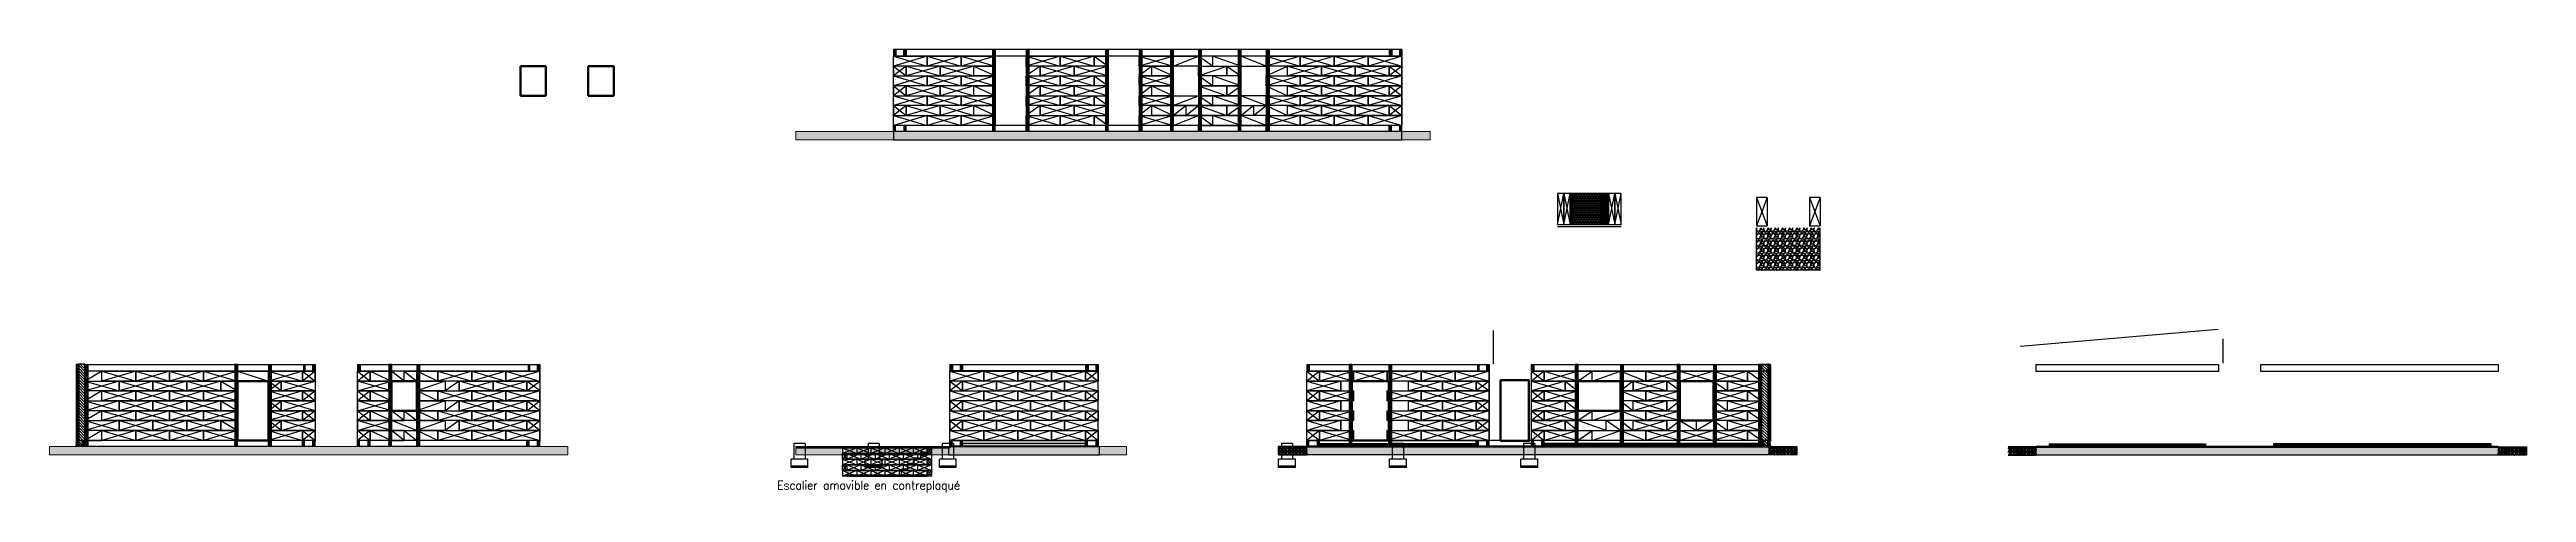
# Model space of a CAD drawing. Header units: millimetres. Extents: x -2139 to 106248, y 9575 to 78000.
# Drawn here: x 18570 to 106248, y 47197 to 62875 of the extents above; entities that cross this region are included whole.
import ezdxf

# ---------------------------------------------------------------- set-up
doc = ezdxf.new("R2010")
doc.units = ezdxf.units.MM
doc.linetypes.add('ACAD_ISO02W100', pattern=[15, 12, -3])
for name, color, linetype, lineweight, true_color in [('Carport', 7, 'Continuous', 25, 0xffffff), ('Carport ... Fosse Meca Auto ... Chape', 253, 'Continuous', 25, 0xa0a0a4), ('Carport ... Fosse Meca Auto ... Escalier', 9, 'Continuous', 25, 0xc0c0c0), ('Carport ... Fosse Meca Auto ... Intérieur', 49, 'Continuous', 25, 0x424244), ('Carport ... Fosse Meca Auto ... Murs', 253, 'Continuous', 25, 0xa0a0a4), ('Fondations', 253, 'Continuous', 25, 0xa0a0a4), ('Fondations ... Decaissement', 8, 'Continuous', 0, 0x808080), ('Fondations ... Drainage', 253, 'Continuous', 25, 0xa0a0a4), ('Fondations ... Etanchéité', 1, 'Continuous', 25, 0xff0000), ('Fondations ... GéoTextile', 96, 'Continuous', 25, 0x008000), ('Fondations ... Liège', 253, 'Continuous', 25, 0xaaaa7f), ('Fondations ... Plots Carport', 253, 'Continuous', 25, 0xa0a0a4), ('Fondations ... Pouzzolane', 9, 'Continuous', 25, 0xc0c0c0), ('Lisse_basse ... Madrier', 1, 'Continuous', 25, 0xff0000), ('Lisse_haute', 1, 'Continuous', 25, 0xff0000), ('Lisse_haute ... Madrier', 1, 'Continuous', 25, 0xff0000), ('Menuiseries', 136, 'Continuous', 50, 0x008080), ('Menuiseries ... Précadres', 136, 'Continuous', 25, 0x008080), ('Mur paille ... Impaire120mm', 30, 'Continuous', 25, 0xff7f00), ('Mur paille ... Paire120mm', 40, 'Continuous', 25, 0xffaa00), ('Ossature_Bois ... 145x45', 1, 'Continuous', 25, 0xff0000), ('Ossature_Bois ... Ardoise', 178, 'Continuous', 25, 0x000000), ('Ossature_Bois ... Bardage', 20, 'Continuous', 25, 0xff5500), ('Ossature_Bois ... Isoroof 22', 30, 'Continuous', 25, 0xff7f00), ('Ossature_Bois ... Larmier', 3, 'Continuous', 25, 0x00ff00), ('Ossature_Bois ... Montant 220x45', 16, 'Continuous', 25, 0x850e0e), ('Ossature_Bois ... Pavaplan 8', 178, 'Continuous', 25, 0x000000), ('Ossature_Bois ... Tasseaux', 44, 'Continuous', 25, 0xab7b00)]:
    doc.layers.add(name, color=color, linetype=linetype, lineweight=lineweight, true_color=true_color)
doc.styles.add('textstyle195', font='Standard')
pattern_1 = [(228.0128, (182.88, 254), (-2032.0017266, -2286.002809), [34.1721, -3383.05]), (184.9697, (160.02, 228.6), (3048.0049306, 253.9982075), [58.6405, -5805.4]), (132.5104, (101.6, 223.52), (2539.9981518, -2794.0027292), [41.3482, -4093.47]), (267.2737, (2.54, 160.02), (253.9988971, 5079.9983653), [53.4005, -5286.64]), (292.8337, (0, 106.68), (-1270.0036056, 3048.001733), [52.3634, -5183.98]), (357.2737, (20.32, 58.42), (-5079.9983653, 253.9988971), [53.4005, -5286.64]), (37.6942, (73.66, 55.88), (-3302.0020861, -2539.9977357), [70.6194, -6991.31]), (72.2553, (129.54, 99.06), (1778.00355655, 5588.0016206), [66.672, -6600.53]), (121.4296, (149.86, 162.56), (-2032.0005235, 3301.996116), [53.5813, -5304.55]), (175.2364, (121.92, 208.28), (2793.9978053, -253.9976163), [61.1713, -2997.39]), (222.3974, (60.96, 213.36), (-3048.0000917, -2793.99636506), [79.1078, -7831.68]), (138.8141, (254, 157.48), (-1777.9988674, 1523.9976557), [27.0005, -2673.06]), (171.4692, (233.68, 175.26), (3301.9949596, -508.00128), [51.3682, -5085.46]), (225, (182.88, 182.88), (-5e-14, -253.99983), [35.9209, -323.289]), (203.1986, (165.1, 213.36), (1270.004283, 508.002227), [19.3441, -1915.06]), (291.8014, (147.32, 205.74), (-254.000178, 762.00049), [27.3566, -1340.48]), (30.9638, (157.48, 180.34), (761.999195, 508.000396), [44.432, -1436.63]), (161.5651, (195.58, 203.2), (508.00023, -253.99962), [32.1287, -771.09]), (16.3895, (0, 205.74), (2540.0014014, 761.998415), [45.0088, -4455.88]), (70.3462, (43.18, 218.44), (-1015.997169, -2793.9960489), [37.7599, -3738.22]), (293.1986, (195.58, 254), (-508.002227, 1270.004283), [38.688, -1895.72]), (343.6105, (210.82, 218.44), (-2540.0014014, 761.998415), [45.0088, -4455.88]), (339.444, (0, 48.26), (-1270.001576, 507.999384), [43.4035, -2126.77]), (294.7751, (40.64, 33.02), (-1269.9970404, 2793.9987026), [36.3672, -3600.36]), (66.8014, (198.12, 0), (508.002227, 1270.004283), [38.688, -1895.72]), (17.354, (213.36, 35.56), (-3302.0001782, -1015.9984676), [42.5783, -4215.24]), (69.444, (73.66, 0), (-507.999384, -1270.001576), [21.7018, -2148.48]), (101.3099, (182.88, 0), (-253.998746, 1015.996746), [12.9515, -1282.2]), (165.9638, (180.34, 12.7), (762.000535, -253.99956), [52.3634, -994.905]), (186.009, (129.54, 25.4), (2539.9962544, 253.9994069), [48.5267, -4804.14]), (303.6901, (157.48, 157.48), (-254.000087, 507.99951), [36.6324, -879.178]), (353.1572, (177.8, 127), (4318.0017857, -508.0022752), [63.9557, -6331.6]), (60.9454, (241.3, 119.38), (-1015.9976366, -1777.995761), [26.1508, -2588.94]), (90, (254, 142.24), (-254, 254), [15.24, -238.76]), (120.2564, (124.46, 33.02), (1015.9978467, -1777.9991032), [35.2867, -3493.39]), (48.0128, (106.68, 63.5), (2032.0017266, 2286.002809), [68.3443, -3348.88]), (0, (152.4, 114.3), (254, 254), [66.04, -187.96]), (325.3048, (218.44, 114.3), (-2539.995599, 1778.000169), [40.161, -3975.93]), (254.0546, (251.46, 91.44), (-254.000648, -1016.00242), [36.9829, -1812.17]), (207.646, (241.3, 55.88), (-4825.9983049, -2540.0015975), [60.2145, -5961.25]), (175.4261, (187.96, 27.94), (-3302.0007605, 253.9987711), [63.7029, -6306.58]), (175.4261, (187.96, 27.94), (-3302.0007605, 253.9987711), [63.7029, -6306.58])]
pattern_2 = [(228.0128, (91.44, 127), (-1016.0008633, -1143.0014045), [17.08605, -1691.525]), (184.9697, (80.01, 114.3), (1524.0024653, 126.99910377), [29.32025, -2902.7]), (132.5104, (50.8, 111.76), (1269.9990759, -1397.0013646), [20.6741, -2046.735]), (267.2737, (1.27, 80.01), (126.99944854, 2539.99918267), [26.70025, -2643.32]), (292.8337, (0, 53.34), (-635.00180278, 1524.0008665), [26.1817, -2591.99]), (357.2737, (10.16, 29.21), (-2539.99918267, 126.99944854), [26.70025, -2643.32]), (37.6942, (36.83, 27.94), (-1651.00104306, -1269.99886785), [35.3097, -3495.655]), (72.2553, (64.77, 49.53), (889.00177827, 2794.0008103), [33.336, -3300.265]), (121.4296, (74.93, 81.28), (-1016.00026176, 1650.998058), [26.79065, -2652.275]), (175.2364, (60.96, 104.14), (1396.9989027, -126.9988081), [30.58565, -1498.695]), (222.3974, (30.48, 106.68), (-1524.00004586, -1396.99818253), [39.5539, -3915.84]), (138.8141, (127, 78.74), (-888.9994337, 761.9988279), [13.50025, -1336.53]), (171.4692, (116.84, 87.63), (1650.99747978, -254.00064), [25.6841, -2542.73]), (225, (91.44, 91.44), (-3e-14, -126.99991), [17.96045, -161.6445]), (203.1986, (82.55, 106.68), (635.0021413, 254.0011137), [9.67205, -957.53]), (291.8014, (73.66, 102.87), (-127.000089, 381.0002454), [13.6783, -670.24]), (30.9638, (78.74, 90.17), (380.9995977, 254.000198), [22.216, -718.315]), (161.5651, (97.79, 101.6), (254.000116, -126.999811), [16.06435, -385.545]), (16.3895, (0, 102.87), (1270.0007007, 380.9992075), [22.5044, -2227.94]), (70.3462, (21.59, 109.22), (-507.99858443, -1396.9980244), [18.87995, -1869.11]), (293.1986, (97.79, 127), (-254.0011137, 635.0021413), [19.344, -947.86]), (343.6105, (105.41, 109.22), (-1270.0007007, 380.9992075), [22.5044, -2227.94]), (339.444, (0, 24.13), (-635.0007882, 253.9996918), [21.70175, -1063.385]), (294.7751, (20.32, 16.51), (-634.9985202, 1396.9993513), [18.1836, -1800.18]), (66.8014, (99.06, 0), (254.0011137, 635.0021413), [19.344, -947.86]), (17.354, (106.68, 17.78), (-1651.0000891, -507.9992338), [21.28915, -2107.62]), (69.444, (36.83, 0), (-253.9996918, -635.0007882), [10.8509, -1074.24]), (101.3099, (91.44, 0), (-126.999373, 507.998373), [6.47575, -641.1]), (165.9638, (90.17, 6.35), (381.000268, -126.99978), [26.1817, -497.4525]), (186.009, (64.77, 12.7), (1269.99812722, 126.99970343), [24.26335, -2402.07]), (303.6901, (78.74, 78.74), (-127.000044, 253.999755), [18.3162, -439.589]), (353.1572, (88.9, 63.5), (2159.00089283, -254.00113758), [31.97785, -3165.8]), (60.9454, (120.65, 59.69), (-507.9988183, -888.9978805), [13.0754, -1294.47]), (90, (127, 71.12), (-127, 127), [7.62, -119.38]), (120.2564, (62.23, 16.51), (507.99892334, -888.9995516), [17.64335, -1746.695]), (48.0128, (53.34, 31.75), (1016.0008633, 1143.0014045), [34.17215, -1674.44]), (0, (76.2, 57.15), (127, 127), [33.02, -93.98]), (325.3048, (109.22, 57.15), (-1269.99779955, 889.0000845), [20.0805, -1987.965]), (254.0546, (125.73, 45.72), (-127.000324, -508.0012102), [18.49145, -906.085]), (207.646, (120.65, 27.94), (-2412.99915245, -1270.00079874), [30.10725, -2980.625]), (175.4261, (93.98, 13.97), (-1651.00038024, 126.99938556), [31.85145, -3153.29]), (175.4261, (93.98, 13.97), (-1651.00038024, 126.99938556), [31.85145, -3153.29])]
pattern_3 = [(50, (0, 0), (36.436934, -3.187817), [3.81, -41.91]), (355, (0, 0), (-7.048565, 38.211329), [3.048, -33.528]), (100.451, (3.036, -0.266), (29.3885, 35.023338), [3.238, -35.618]), (46.1842, (0, 10.16), (54.215808, -8.408466), [5.715, -62.865]), (96.6356, (4.52, 9.46), (47.480847, 49.48511), [4.857, -53.427]), (351.184, (0, 10.16), (47.48092, 49.485024), [4.572, -50.292]), (21, (5.08, 7.62), (30.322976, -20.453104), [3.81, -41.91]), (326, (5.08, 7.62), (12.360406, 36.837593), [3.048, -33.528]), (71.4514, (7.607, 5.916), (42.683298, 16.384572), [3.238, -35.618]), (37.5, (0, 0), (0.6177207, 16.9110078), [0, -33.1216, 0, -34.036, 0, -33.655]), (7.5, (0, 0), (13.3639325, 20.036115), [0, -19.4056, 0, -32.3596, 0, -12.827]), (-32.5, (-11.328, 0), (27.118119, -1.1457488), [0, -12.7, 0, -39.624, 0, -52.578]), (-42.5, (-16.408, 0), (29.625836, 5.085298), [0, -16.51, 0, -26.3144, 0, -37.338])]

msp = doc.modelspace()

# ---------------------------------------------------------------- texts
at = {"layer": 'Carport ... Fosse Meca Auto ... Escalier', "insert": (50800, 47400), "char_height": 305.171, "attachment_point": 6, "style": 'textstyle195'}
msp.add_mtext('Escalier amovible en contreplaqué', dxfattribs=at)

# ---------------------------------------------------------------- blocks, each defined once
blk = doc.blocks.new('Madrier200x75Profil')
at = {"layer": 'Lisse_basse ... Madrier'}
for p, q in [((0, -200), (0, 0)), ((0, 0), (75, -200)), ((75, 0), (0, -200)), ((0, 0), (75, 0)), ((75, -200), (0, -200)), ((75, -200), (75, 0))]:
    blk.add_line(p, q, dxfattribs=at)
blk = doc.blocks.new('Madrier200x50Profil')
at = {"layer": 'Lisse_basse ... Madrier'}
for p, q in [((0, 0), (0, 200)), ((0, 200), (50, 0)), ((50, 200), (0, 0)), ((0, 200), (50, 200)), ((50, 0), (0, 0)), ((50, 0), (50, 200))]:
    blk.add_line(p, q, dxfattribs=at)
blk = doc.blocks.new('PreCadreProfil')
at = {"layer": 'Menuiseries ... Précadres'}
h = blk.add_hatch(dxfattribs=at)
h.set_pattern_fill('JIS_WOOD', color=256, scale=20, style=0)
h.paths.add_polyline_path([(0, 0), (0, -2885), (45, -2885), (45, -2685), (95, -2685), (95, 0)], flags=0)
for p, q in [((0, 0), (0, -2885)), ((95, 0), (0, 0)), ((95, 0), (95, -2685)), ((0, -2885), (45, -2885)), ((45, -2685), (95, -2685)), ((45, -2685), (45, -2885))]:
    blk.add_line(p, q, dxfattribs=at)
blk = doc.blocks.new('LisseHauteMadrierCoupe')
at = {"layer": 'Lisse_haute ... Madrier'}
for p, q in [((0, 0), (45, 0)), ((0, 0), (0, -220)), ((0, 0), (45, -220)), ((45, 0), (0, -220)), ((45, 0), (45, -220)), ((0, -220), (45, -220))]:
    blk.add_line(p, q, dxfattribs=at)
blk = doc.blocks.new('Tasseau25x45')
at = {"layer": 'Ossature_Bois ... Tasseaux'}
for p, q in [((0, 25), (0, 0)), ((0, 25), (45, 25)), ((0, 25), (45, 0)), ((45, 25), (0, 0)), ((0, 0), (45, 0)), ((45, 25), (45, 0))]:
    blk.add_line(p, q, dxfattribs=at)
blk = doc.blocks.new('145x45')
at = {"layer": 'Ossature_Bois ... 145x45'}
for p, q in [((0, 0), (145, 0)), ((0, -45), (0, 0)), ((0, 0), (145, -45)), ((0, -45), (145, 0)), ((145, 0), (145, -45)), ((145, -45), (0, -45))]:
    blk.add_line(p, q, dxfattribs=at)
at = {"layer": 'Ossature_Bois ... Montant 220x45'}
blk.add_line((0, -45), (145, -45), dxfattribs=at)
blk = doc.blocks.new('madrier_lisse_basse')
at = {"layer": 'Lisse_basse ... Madrier'}
for p, q in [((0, 1000), (-375, 1000)), ((-375, 1000), (-375, 0)), ((-375, 1000), (0, 0)), ((0, 1000), (-375, 0)), ((0, 1000), (0, 0)), ((-375, 0), (0, 0))]:
    blk.add_line(p, q, dxfattribs=at)
blk = doc.blocks.new('madrier_lisse_haute')
at = {"layer": 'Lisse_haute ... Madrier'}
for p, q in [((0, 1100), (-225, 1100)), ((-225, 1100), (-225, 0)), ((-225, 1100), (0, 0)), ((-225, 0), (0, 1100)), ((0, 0), (0, 1100)), ((-225, 0), (0, 0))]:
    blk.add_line(p, q, dxfattribs=at)
blk = doc.blocks.new('ParpaingCoupeTransverse')
at = {"layer": 'Carport ... Fosse Meca Auto ... Murs'}
for p, q in [((0, 0), (150, 0)), ((0, -200), (0, 0)), ((0, 0), (150, -200)), ((150, 0), (0, -200)), ((150, 0), (150, -200)), ((150, -200), (0, -200))]:
    blk.add_line(p, q, dxfattribs=at)
blk = doc.blocks.new('ParpaingCoupeLongi')
at = {"layer": 'Carport ... Fosse Meca Auto ... Murs'}
for p, q in [((0, 0), (0, -200)), ((0, 0), (500, 0)), ((0, 0), (500, -200)), ((500, 0), (0, -200)), ((500, 0), (500, -200)), ((500, -200), (0, -200))]:
    blk.add_line(p, q, dxfattribs=at)
blk = doc.blocks.new('Profil Plot Carport')
at = {"layer": 'Fondations ... Plots Carport'}
for p, q in [((0, 50), (0, 300)), ((600, 300), (0, 300)), ((0, 0), (0, 50)), ((600, 50), (0, 50)), ((600, 0), (0, 0)), ((100, 850), (100, 300)), ((500, 850), (100, 850)), ((500, 850), (500, 300)), ((600, 50), (600, 300)), ((600, 0), (600, 50))]:
    blk.add_line(p, q, dxfattribs=at)

# ---------------------------------------------------------------- hatches: boundary and pattern name
at = {"layer": 'Carport ... Fosse Meca Auto ... Chape'}
h = msp.add_hatch(dxfattribs=at)
h.set_pattern_fill('AR-CONC', color=256, scale=0.2, style=0)
h.set_pattern_definition(pattern_3)
h.paths.add_polyline_path([(44992, 48825.9), (50442, 48825.9), (50442, 48775.9), (44992, 48775.9)], flags=0)
at = {"layer": 'Carport ... Fosse Meca Auto ... Intérieur'}
h = msp.add_hatch(dxfattribs=at)
h.set_pattern_fill('AR-CONC', color=256, scale=0.2, style=0)
h.set_pattern_definition(pattern_3)
h.paths.add_polyline_path([(46792, 47775.9), (46792, 47825.9), (49642, 47825.9), (49642, 47775.9)], flags=0)
at = {"layer": 'Fondations ... Drainage'}
h = msp.add_hatch(color=256, dxfattribs=at)
edge = h.paths.add_edge_path(flags=0)
edge.add_arc((63024.2, 48575.9), 50, 0, 360)
h = msp.add_hatch(color=256, dxfattribs=at)
edge = h.paths.add_edge_path(flags=0)
edge.add_arc((79474.2, 48575.9), 50, 0, 360)
h = msp.add_hatch(color=256, dxfattribs=at)
edge = h.paths.add_edge_path(flags=0)
edge.add_arc((88848.1, 48566.1), 50, 0, 360)
h = msp.add_hatch(color=256, dxfattribs=at)
edge = h.paths.add_edge_path(flags=0)
edge.add_arc((105298.1, 48566.1), 50, 0, 360)
at = {"layer": 'Fondations ... Liège'}
msp.add_hatch(color=256, dxfattribs=at).paths.add_polyline_path([(50892, 48925.9), (50892, 48825.9), (55242, 48825.9), (55242, 48925.9)], flags=0)
h = msp.add_hatch(dxfattribs=at)
h.set_pattern_fill('GRATE', color=256, scale=5, style=0)
h.paths.add_polyline_path([(63524.2, 48925.9), (63524.2, 48875.9), (69063.2, 48875.9), (69063.2, 48925.9)], flags=0)
h = msp.add_hatch(dxfattribs=at)
h.set_pattern_fill('GRATE', color=256, scale=5, style=0)
h.paths.add_polyline_path([(63524.2, 48875.9), (63524.2, 48825.9), (69063.2, 48825.9), (69063.2, 48875.9)], flags=0)
h = msp.add_hatch(dxfattribs=at)
h.set_pattern_fill('GRATE', color=256, scale=5, style=0)
h.paths.add_polyline_path([(79164.2, 48875.9), (71474.2, 48875.9), (71474.2, 48925.9), (79164.2, 48925.9)], flags=0)
h = msp.add_hatch(dxfattribs=at)
h.set_pattern_fill('GRATE', color=256, scale=5, style=0)
h.paths.add_polyline_path([(79164.2, 48825.9), (71474.2, 48825.9), (71474.2, 48875.9), (79164.2, 48875.9)], flags=0)
h = msp.add_hatch(dxfattribs=at)
h.set_pattern_fill('GRATE', color=256, scale=5, style=0)
h.paths.add_polyline_path([(89348.1, 48916.1), (89348.1, 48866.1), (94887, 48866.1), (94887, 48916.1)], flags=0)
h = msp.add_hatch(dxfattribs=at)
h.set_pattern_fill('GRATE', color=256, scale=5, style=0)
h.paths.add_polyline_path([(89348.1, 48866.1), (89348.1, 48816.1), (94887, 48816.1), (94887, 48866.1)], flags=0)
h = msp.add_hatch(dxfattribs=at)
h.set_pattern_fill('GRATE', color=256, scale=5, style=0)
h.paths.add_polyline_path([(104988.1, 48866.1), (97298.1, 48866.1), (97298.1, 48916.1), (104988.1, 48916.1)], flags=0)
h = msp.add_hatch(dxfattribs=at)
h.set_pattern_fill('GRATE', color=256, scale=5, style=0)
h.paths.add_polyline_path([(104988.1, 48816.1), (97298.1, 48816.1), (97298.1, 48866.1), (104988.1, 48866.1)], flags=0)
at = {"layer": 'Fondations ... Pouzzolane'}
h = msp.add_hatch(dxfattribs=at)
h.set_pattern_fill('GRAVEL', color=256, scale=50, style=0)
h.set_pattern_definition([(228.0128, (914.4, 1270), (-10160.00863, -11430.01404), [170.86, -16915.25]), (184.9697, (800.1, 1143), (15240.024653, 1269.991038), [293.202, -29027]), (132.5104, (508, 1117.6), (12699.99076, -13970.013646), [206.741, -20467.35]), (267.2737, (12.7, 800.1), (1269.994485, 25399.991827), [267.002, -26433.2]), (292.8337, (0, 533.4), (-6350.018028, 15240.008665), [261.817, -25919.9]), (357.2737, (101.6, 292.1), (-25399.991827, 1269.994485), [267.002, -26433.2]), (37.6942, (368.3, 279.4), (-16510.01043, -12699.988678), [353.097, -34956.55]), (72.2553, (647.7, 495.3), (8890.017783, 27940.008103), [333.36, -33002.65]), (121.4296, (749.3, 812.8), (-10160.002618, 16509.98058), [267.906, -26522.75]), (175.2364, (609.6, 1041.4), (13969.98903, -1269.98808), [305.856, -14986.95]), (222.3974, (304.8, 1066.8), (-15240.000459, -13969.981825), [395.539, -39158.4]), (138.8141, (1270, 787.4), (-8889.99434, 7619.98828), [135.002, -13365.3]), (171.4692, (1168.4, 876.3), (16509.9748, -2540.0064), [256.841, -25427.3]), (225, (914.4, 914.4), (-3e-13, -1269.999), [179.605, -1616.445]), (203.1986, (825.5, 1066.8), (6350.0214, 2540.01114), [96.72, -9575.3]), (291.8014, (736.6, 1028.7), (-1270.0009, 3810.00245), [136.783, -6702.4]), (30.9638, (787.4, 901.7), (3809.996, 2540.002), [222.16, -7183.15]), (161.5651, (977.9, 1016), (2540.0012, -1269.9981), [160.643, -3855.45]), (16.3895, (0, 1028.7), (12700.007007, 3809.992075), [225.044, -22279.4]), (70.3462, (215.9, 1092.2), (-5079.985844, -13969.980244), [188.8, -18691.1]), (293.1986, (977.9, 1270), (-2540.01114, 6350.0214), [193.44, -9478.6]), (343.6105, (1054.1, 1092.2), (-12700.007007, 3809.992075), [225.044, -22279.4]), (339.444, (0, 241.3), (-6350.00788, 2539.99692), [217.018, -10633.85]), (294.7751, (203.2, 165.1), (-6349.9852, 13969.99351), [181.836, -18001.8]), (66.8014, (990.6, 0), (2540.01114, 6350.0214), [193.44, -9478.6]), (17.354, (1066.8, 177.8), (-16510.00089, -5079.99234), [212.892, -21076.2]), (69.444, (368.3, 0), (-2539.99692, -6350.00788), [108.509, -10742.4]), (101.3099, (914.4, 0), (-1269.9937, 5079.9837), [64.758, -6411]), (165.9638, (901.7, 63.5), (3810.0027, -1269.9978), [261.817, -4974.525]), (186.009, (647.7, 127), (12699.98127, 1269.997034), [242.633, -24020.7]), (303.6901, (787.4, 787.4), (-1270.0004, 2539.9975), [183.162, -4395.89]), (353.1572, (889, 635), (21590.008928, -2540.011376), [319.779, -31658]), (60.9454, (1206.5, 596.9), (-5079.98818, -8889.9788), [130.754, -12944.7]), (90, (1270, 711.2), (-1270, 1270), [76.2, -1193.8]), (120.2564, (622.3, 165.1), (5079.98923, -8889.99552), [176.434, -17466.95]), (48.0128, (533.4, 317.5), (10160.00863, 11430.01404), [341.721, -16744.4]), (0, (762, 571.5), (1270, 1270), [330.2, -939.8]), (325.3048, (1092.2, 571.5), (-12699.977995, 8890.000845), [200.805, -19879.65]), (254.0546, (1257.3, 457.2), (-1270.00324, -5080.0121), [184.915, -9060.85]), (207.646, (1206.5, 279.4), (-24129.991525, -12700.007987), [301.072, -29806.25]), (175.4261, (939.8, 139.7), (-16510.003802, 1269.993856), [318.514, -31532.9]), (175.4261, (939.8, 139.7), (-16510.003802, 1269.993856), [318.514, -31532.9])])
h.paths.add_polyline_path([(67442, 59975), (56692, 59975), (44992, 59975), (44992, 59675), (56692, 59675), (67442, 59675)], flags=0)
h = msp.add_hatch(dxfattribs=at)
h.set_pattern_fill('GRAVEL', color=256, scale=10, style=0)
h.set_pattern_definition(pattern_1)
h.paths.add_polyline_path([(67442, 59975), (56692, 59975), (44992, 59975), (44992, 59675), (56692, 59675), (67442, 59675)], flags=0)
h = msp.add_hatch(dxfattribs=at)
h.set_pattern_fill('GRAVEL', color=256, scale=10, style=0)
h.set_pattern_definition(pattern_1)
h.paths.add_polyline_path([(78994.8, 56560.4), (79003.4, 55063.5), (81244.6, 55063.5), (81244.8, 56560.4)], flags=0)
h = msp.add_hatch(dxfattribs=at)
h.set_pattern_fill('GRAVEL', color=256, scale=10, style=0)
h.set_pattern_definition(pattern_1)
h.paths.add_polyline_path([(36920.1, 48825.9), (36920.1, 48525.9), (18570.1, 48525.9), (18570.1, 48825.9)], flags=0)
h = msp.add_hatch(dxfattribs=at)
h.set_pattern_fill('GRAVEL', color=256, scale=5, style=0)
h.set_pattern_definition(pattern_2)
h.paths.add_polyline_path([(44992, 48825.9), (44992, 48525.9), (56692, 48525.9), (56692, 48825.9)], flags=0)
h = msp.add_hatch(dxfattribs=at)
h.set_pattern_fill('GRAVEL', color=256, scale=5, style=0)
h.set_pattern_definition(pattern_2)
h.paths.add_polyline_path([(63074.2, 48825.9), (62074.2, 48825.9), (62074.2, 48525.9), (63074.2, 48525.9)], flags=0)
h = msp.add_hatch(dxfattribs=at)
h.set_pattern_fill('GRAVEL', color=256, scale=5, style=0)
h.set_pattern_definition(pattern_2)
h.paths.add_polyline_path([(79424.2, 48825.9), (79424.2, 48525.9), (63074.2, 48525.9), (63074.2, 48825.9)], flags=0)
h = msp.add_hatch(dxfattribs=at)
h.set_pattern_fill('GRAVEL', color=256, scale=5, style=0)
h.set_pattern_definition(pattern_2)
h.paths.add_polyline_path([(79424.2, 48825.9), (79424.2, 48525.9), (80424.2, 48525.9), (80424.2, 48825.9)], flags=0)
h = msp.add_hatch(dxfattribs=at)
h.set_pattern_fill('GRAVEL', color=256, scale=5, style=0)
h.set_pattern_definition(pattern_2)
h.paths.add_polyline_path([(88898.1, 48816.1), (87898.1, 48816.1), (87898.1, 48516.1), (88898.1, 48516.1)], flags=0)
h = msp.add_hatch(dxfattribs=at)
h.set_pattern_fill('GRAVEL', color=256, scale=5, style=0)
h.set_pattern_definition(pattern_2)
h.paths.add_polyline_path([(105248.1, 48816.1), (105248.1, 48516.1), (88898.1, 48516.1), (88898.1, 48816.1)], flags=0)
h = msp.add_hatch(dxfattribs=at)
h.set_pattern_fill('GRAVEL', color=256, scale=5, style=0)
h.set_pattern_definition(pattern_2)
h.paths.add_polyline_path([(105248.1, 48816.1), (105248.1, 48516.1), (106248.1, 48516.1), (106248.1, 48816.1)], flags=0)
at = {"layer": 'Lisse_haute'}
h = msp.add_hatch(dxfattribs=at)
h.set_pattern_fill('HONEY', color=256, scale=10, angle=180, style=0)
h.paths.add_polyline_path([(72401.2, 57780.6), (72401.2, 56680.6), (73751.2, 56680.6), (73751.2, 57780.6)], flags=0)
at = {"layer": 'Ossature_Bois ... Isoroof 22'}
h = msp.add_hatch(dxfattribs=at)
h.set_pattern_fill('HONEY', color=256, angle=180, style=0)
h.set_pattern_definition([(180, (0, 0), (-4.7625, -2.74963), [3.175, -6.35]), (300, (0, 0), (4.76249943, -2.74963099), [3.175, -6.35]), (240, (0, 0), (-5.7e-07, -5.49926099), [-6.35, 3.175])])
h.paths.add_polyline_path([(19602.1, 49040.9), (19580.1, 49024.2), (19580.1, 51740.9), (19602.1, 51740.9)], flags=0)
h = msp.add_hatch(dxfattribs=at)
h.set_pattern_fill('HONEY', color=256, style=0)
h.set_pattern_definition([(0, (0, 0), (4.7625, 2.74963), [3.175, -6.35]), (120, (0, 0), (-4.76249943, 2.749630986), [3.175, -6.35]), (60, (0, 0), (5.7e-07, 5.499260986), [-6.35, 3.175])])
h.paths.add_polyline_path([(79392.2, 49040.9), (79414.2, 49024.2), (79414.2, 51740.9), (79392.2, 51740.9)], flags=0)
at = {"layer": 'Ossature_Bois ... Montant 220x45'}
h = msp.add_hatch(dxfattribs=at)
h.set_pattern_fill('JIS_WOOD', color=256, scale=100, angle=270, style=0)
h.paths.add_polyline_path([(19747.1, 48840.9), (19747.1, 49040.9), (19822.1, 49040.9), (19822.1, 51740.9), (19602.1, 51740.9), (19602.1, 48840.9)], flags=0)
h = msp.add_hatch(dxfattribs=at)
h.set_pattern_fill('JIS_WOOD', color=256, scale=100, angle=90, style=0)
h.paths.add_polyline_path([(79247.2, 48840.9), (79247.2, 49040.9), (79172.2, 49040.9), (79172.2, 51740.9), (79392.2, 51740.9), (79392.2, 48840.9)], flags=0)
at = {"layer": 'Ossature_Bois ... Pavaplan 8'}
for points in [[(19830.1, 48840.9), (19822.1, 48840.9), (19822.1, 51740.9), (19830.1, 51740.9)], [(79164.2, 48840.9), (79172.2, 48840.9), (79172.2, 51740.9), (79164.2, 51740.9)]]:
    msp.add_hatch(color=256, dxfattribs=at).paths.add_polyline_path(points, flags=0)

# ---------------------------------------------------------------- linework, layer by layer
at = {"layer": 'Carport'}
msp.add_line((88329.9, 52371.3), (95329.9, 52979.6), dxfattribs=at)
at = {"layer": 'Carport ... Fosse Meca Auto ... Chape'}
for p, q in [((44992, 48825.9), (50442, 48825.9)), ((44992, 48825.9), (44992, 48775.9)), ((44992, 48775.9), (50442, 48775.9)), ((50442, 48825.9), (50442, 48775.9))]:
    msp.add_line(p, q, dxfattribs=at)
at = {"layer": 'Carport ... Fosse Meca Auto ... Escalier'}
for p, q in [((49182, 48225.9), (48952, 48225.9)), ((48952, 48025.9), (48952, 48225.9)), ((49182, 48225.9), (49182, 48425.9)), ((49182, 48425.9), (49412, 48425.9)), ((49412, 48425.9), (49412, 48625.9)), ((49412, 48625.9), (49642, 48625.9)), ((49642, 48625.9), (49642, 48825.9)), ((48952, 48025.9), (48722, 48025.9)), ((48722, 47825.9), (48722, 48025.9))]:
    msp.add_line(p, q, dxfattribs=at)
at = {"layer": 'Carport ... Fosse Meca Auto ... Intérieur'}
for p, q in [((46792, 47775.9), (46792, 47825.9)), ((46792, 47825.9), (49642, 47825.9)), ((46792, 47775.9), (49642, 47775.9)), ((49642, 47775.9), (49642, 47825.9))]:
    msp.add_line(p, q, dxfattribs=at)
at = {"layer": 'Fondations'}
for p, q in [((71951.2, 56605.6), (74201.2, 56605.6)), ((78994.8, 55060.4), (78994.8, 56560.4)), ((81244.8, 55060.4), (81244.8, 56560.4)), ((81244.8, 55060.4), (78994.8, 55060.4)), ((69687.2, 51740.9), (69687.2, 52926.7)), ((62074.2, 48525.9), (62074.2, 48825.9)), ((63074.2, 48825.9), (62074.2, 48825.9)), ((62074.2, 48525.9), (63074.2, 48525.9)), ((63074.2, 48825.9), (79424.2, 48825.9)), ((63074.2, 48525.9), (63074.2, 48825.9)), ((79424.2, 48525.9), (63074.2, 48525.9)), ((79424.2, 48825.9), (79424.2, 48525.9)), ((79424.2, 48825.9), (80424.2, 48825.9)), ((80424.2, 48525.9), (79424.2, 48525.9)), ((80424.2, 48825.9), (80424.2, 48525.9)), ((88898.1, 48816.1), (87898.1, 48816.1)), ((87898.1, 48516.1), (88898.1, 48516.1)), ((88898.1, 48816.1), (105248.1, 48816.1)), ((88898.1, 48516.1), (88898.1, 48816.1)), ((105248.1, 48516.1), (88898.1, 48516.1)), ((105248.1, 48816.1), (105248.1, 48516.1)), ((105248.1, 48816.1), (106248.1, 48816.1)), ((106248.1, 48516.1), (105248.1, 48516.1)), ((106248.1, 48816.1), (106248.1, 48516.1))]:
    msp.add_line(p, q, dxfattribs=at)
at = {"layer": 'Fondations', "linetype": 'ACAD_ISO02W100'}
msp.add_line((95511.1, 51771.6), (95511.1, 52632.7), dxfattribs=at)
at = {"layer": 'Fondations ... Decaissement'}
for p, q in [((44992, 59975), (56692, 59975)), ((44992, 59975), (44992, 59675)), ((44992, 59675), (56692, 59675)), ((67442, 59975), (56692, 59975)), ((67442, 59675), (56692, 59675)), ((67442, 59675), (67442, 59975)), ((18570.1, 48525.9), (18570.1, 48825.9)), ((18570.1, 48825.9), (36920.1, 48825.9)), ((36920.1, 48525.9), (18570.1, 48525.9)), ((36920.1, 48825.9), (36920.1, 48525.9)), ((44992, 48825.9), (44992, 48525.9)), ((56692, 48825.9), (44992, 48825.9)), ((44992, 48525.9), (56692, 48525.9)), ((56692, 48525.9), (56692, 48825.9))]:
    msp.add_line(p, q, dxfattribs=at)
at = {"layer": 'Fondations ... Drainage'}
for centre in [(63024.2, 48575.9), (79474.2, 48575.9), (88848.1, 48566.1), (105298.1, 48566.1)]:
    msp.add_circle(centre, 50, dxfattribs=at)
at = {"layer": 'Fondations ... Etanchéité'}
for p, q in [((66442, 59975), (48442, 59975)), ((50442, 48825.9), (55692, 48825.9))]:
    msp.add_line(p, q, dxfattribs=at)
at = {"layer": 'Fondations ... Etanchéité', "lineweight": 50}
for p, q in [((63074.2, 48825.9), (79424.2, 48825.9)), ((88898.1, 48816.1), (105248.1, 48816.1))]:
    msp.add_line(p, q, dxfattribs=at)
at = {"layer": 'Fondations ... GéoTextile'}
for p, q in [((48442, 59975), (48442, 59675)), ((48442, 59675), (66442, 59675)), ((66442, 59675), (66442, 59975)), ((50392, 48825.9), (50392, 48525.9)), ((50392, 48525.9), (55742, 48525.9)), ((55742, 48525.9), (55742, 48825.9)), ((63074.2, 48525.9), (63074.2, 48825.9)), ((79424.2, 48525.9), (63074.2, 48525.9)), ((79424.2, 48825.9), (79424.2, 48525.9)), ((88898.1, 48516.1), (88898.1, 48816.1)), ((105248.1, 48516.1), (88898.1, 48516.1)), ((105248.1, 48816.1), (105248.1, 48516.1))]:
    msp.add_line(p, q, dxfattribs=at)
at = {"layer": 'Fondations ... Liège'}
for p, q in [((50892, 48925.9), (50892, 48825.9)), ((55242, 48925.9), (50892, 48925.9)), ((50892, 48825.9), (55242, 48825.9)), ((55242, 48825.9), (55242, 48925.9)), ((63524.2, 48925.9), (69063.2, 48925.9)), ((63524.2, 48925.9), (63524.2, 48875.9)), ((63524.2, 48875.9), (63524.2, 48825.9)), ((63524.2, 48875.9), (69063.2, 48875.9)), ((63524.2, 48825.9), (69063.2, 48825.9)), ((69063.2, 48925.9), (69063.2, 48875.9)), ((69063.2, 48875.9), (69063.2, 48825.9)), ((79164.2, 48925.9), (71474.2, 48925.9)), ((71474.2, 48925.9), (71474.2, 48875.9)), ((79164.2, 48875.9), (71474.2, 48875.9)), ((71474.2, 48875.9), (71474.2, 48825.9)), ((79164.2, 48825.9), (71474.2, 48825.9)), ((79164.2, 48925.9), (79164.2, 48875.9)), ((79164.2, 48875.9), (79164.2, 48825.9)), ((89348.1, 48916.1), (94887, 48916.1)), ((89348.1, 48916.1), (89348.1, 48866.1)), ((89348.1, 48866.1), (89348.1, 48816.1)), ((89348.1, 48866.1), (94887, 48866.1)), ((89348.1, 48816.1), (94887, 48816.1)), ((94887, 48916.1), (94887, 48866.1)), ((94887, 48866.1), (94887, 48816.1)), ((104988.1, 48916.1), (97298.1, 48916.1)), ((97298.1, 48916.1), (97298.1, 48866.1)), ((104988.1, 48866.1), (97298.1, 48866.1)), ((97298.1, 48866.1), (97298.1, 48816.1)), ((104988.1, 48816.1), (97298.1, 48816.1)), ((104988.1, 48916.1), (104988.1, 48866.1)), ((104988.1, 48866.1), (104988.1, 48816.1))]:
    msp.add_line(p, q, dxfattribs=at)
at = {"layer": 'Lisse_basse ... Madrier'}
for p, q in [((48442, 60190), (48442, 59990)), ((66442, 60190), (48442, 60190)), ((48442, 59990), (66442, 59990)), ((66442, 59990), (66442, 60190)), ((19602.1, 49040.9), (19527.1, 48840.9)), ((19602.1, 49040.9), (19527.1, 48983.9)), ((19527.1, 48840.9), (19527.1, 48983.9)), ((19602.1, 48840.9), (19527.1, 48840.9)), ((19543.7, 48996.6), (19602.1, 48840.9)), ((19602.1, 48840.9), (19602.1, 49040.9)), ((27970.1, 49040.9), (19602.1, 49040.9)), ((19602.1, 49040.9), (19602.1, 48840.9)), ((19602.1, 48840.9), (27970.1, 48840.9)), ((27520.1, 49040.9), (27520.1, 48840.9)), ((27970.1, 48840.9), (27970.1, 49040.9)), ((29470.1, 49040.9), (29470.1, 48840.9)), ((35920.1, 49040.9), (29470.1, 49040.9)), ((29470.1, 48840.9), (35920.1, 48840.9)), ((35470.1, 49040.9), (35470.1, 48840.9)), ((35920.1, 48840.9), (35920.1, 49040.9)), ((50442, 49040.9), (55692, 49040.9)), ((50442, 48840.9), (50442, 49040.9)), ((55692, 48840.9), (50442, 48840.9)), ((55692, 49040.9), (55692, 48840.9)), ((63074.2, 49040.9), (69524.2, 49040.9)), ((69524.2, 48840.9), (63074.2, 48840.9)), ((71024.2, 49040.9), (69524.2, 49040.9)), ((69524.2, 48840.9), (71024.2, 48840.9)), ((79392.2, 49040.9), (71024.2, 49040.9)), ((79467.2, 48840.9), (71024.2, 48840.9)), ((79392.2, 48840.9), (79392.2, 49040.9)), ((79392.2, 49040.9), (79467.2, 48840.9)), ((79392.2, 49040.9), (79467.2, 48983.9)), ((79450.6, 48996.6), (79392.2, 48840.9)), ((79467.2, 48840.9), (79467.2, 48983.9))]:
    msp.add_line(p, q, dxfattribs=at)
at = {"layer": 'Lisse_haute', "flags": 128}
for points in [[(72401.2, 57780.6), (72401.2, 56680.6), (73751.2, 56680.6), (73751.2, 57780.6), (72401.2, 57780.6)], [(96848.1, 51481.1), (96848.1, 51731.1), (105248.1, 51731.1), (105248.1, 51481.1), (96848.1, 51481.1)]]:
    msp.add_lwpolyline(points, dxfattribs=at)
at = {"layer": 'Lisse_haute'}
msp.add_lwpolyline([(88898.1, 51481.1), (88898.1, 51731.1), (95348.1, 51731.1), (95348.1, 51481.1), (88898.1, 51481.1)], dxfattribs=at)
at = {"layer": 'Lisse_haute ... Madrier'}
for p, q in [((66442, 62875), (48442, 62875)), ((48442, 62875), (48442, 62655)), ((48442, 62655), (66442, 62655)), ((66442, 62655), (66442, 62875)), ((19830.1, 51725.9), (27970.1, 51725.9)), ((19830.1, 51725.9), (19830.1, 51505.9)), ((19830.1, 51505.9), (27970.1, 51505.9)), ((27970.1, 51725.9), (27970.1, 51505.9)), ((29470.1, 51725.9), (35920.1, 51725.9)), ((29470.1, 51725.9), (29470.1, 51505.9)), ((29470.1, 51505.9), (35920.1, 51505.9)), ((35920.1, 51725.9), (35920.1, 51505.9)), ((50442, 51725.9), (55692, 51725.9)), ((55692, 51505.9), (50442, 51505.9)), ((55692, 51725.9), (55692, 51505.9)), ((63074.2, 51725.9), (69524.2, 51725.9)), ((63074.2, 51725.9), (63074.2, 51505.9)), ((63074.2, 51505.9), (69524.2, 51505.9)), ((69524.2, 51725.9), (69524.2, 51505.9)), ((71024.2, 51725.9), (79439.2, 51725.9)), ((71024.2, 51505.9), (71024.2, 51725.9)), ((71024.2, 51505.9), (79439.2, 51505.9)), ((79439.2, 51505.9), (79439.2, 51725.9))]:
    msp.add_line(p, q, dxfattribs=at)
at = {"layer": 'Menuiseries'}
for p, q in [((36142, 62290), (35242, 62290)), ((35242, 62290), (35242, 61240)), ((36142, 61240), (36142, 62290)), ((38542, 62290), (37642, 62290)), ((37642, 62290), (37642, 61240)), ((38542, 61240), (38542, 62290)), ((35242, 61240), (36142, 61240)), ((37642, 61240), (38542, 61240)), ((25220.1, 51140.9), (26320.1, 51140.9)), ((25220.1, 49040.9), (25220.1, 51140.9)), ((26320.1, 51140.9), (26320.1, 49040.9)), ((30670.1, 51140.9), (31570.1, 51140.9)), ((30670.1, 50090.9), (30670.1, 51140.9)), ((31570.1, 51140.9), (31570.1, 50090.9)), ((72674.2, 51140.9), (74174.2, 51140.9)), ((72674.2, 50090.9), (72674.2, 51140.9)), ((74174.2, 51140.9), (74174.2, 50090.9)), ((76274.2, 51140.9), (77474.2, 51140.9)), ((76274.2, 49740.9), (76274.2, 51140.9)), ((77474.2, 51140.9), (77474.2, 49740.9)), ((31570.1, 50090.9), (30670.1, 50090.9)), ((74174.2, 50090.9), (72674.2, 50090.9)), ((77474.2, 49740.9), (76274.2, 49740.9)), ((26320.1, 49040.9), (25220.1, 49040.9))]:
    msp.add_line(p, q, dxfattribs=at)
for points in [[(64674.2, 51140.9), (65974.2, 51140.9), (65974.2, 49040.9), (64674.2, 49040.9), (64674.2, 51140.9)], [(69934.2, 49020.9), (70934.2, 49020.9), (70934.2, 51170.9), (69934.2, 51170.9), (69934.2, 49020.9)]]:
    msp.add_lwpolyline(points, dxfattribs=at)
at = {"layer": 'Mur paille ... Impaire120mm'}
for p, q in [((55542, 62640), (56042, 62640)), ((55542, 62290), (55542, 62640)), ((55542, 62640), (56042, 62290)), ((56042, 62290), (55542, 62290)), ((56042, 62640), (56042, 62290)), ((58342, 62640), (59242, 62640)), ((58342, 62290), (59242, 62640)), ((59242, 62290), (58342, 62290)), ((59742, 62640), (59242, 62640)), ((59242, 62640), (59242, 62290)), ((59742, 62290), (59242, 62640)), ((59242, 62640), (59242, 62290)), ((59242, 62290), (59742, 62290)), ((60742, 62640), (59742, 62640)), ((59742, 62640), (59742, 62290)), ((60742, 62290), (59742, 62640)), ((59742, 62290), (60742, 62290)), ((61642, 62640), (60742, 62640)), ((60742, 62640), (60742, 62290)), ((61642, 62290), (60742, 62640)), ((60742, 62290), (61642, 62290)), ((55542, 61940), (56042, 61940)), ((55542, 61590), (55542, 61940)), ((55542, 61940), (56042, 61590)), ((56042, 61590), (55542, 61590)), ((56042, 61940), (56042, 61590)), ((59742, 61940), (59242, 61940)), ((59242, 61940), (59242, 61590)), ((59742, 61590), (59242, 61940)), ((59242, 61590), (59742, 61590)), ((60742, 61940), (59742, 61940)), ((59742, 61940), (59742, 61590)), ((60742, 61590), (59742, 61940)), ((59742, 61590), (60742, 61590)), ((60742, 61940), (60742, 61590)), ((61642, 61590), (61642, 61940)), ((55542, 61240), (56042, 61240)), ((55542, 60890), (55542, 61240)), ((55542, 61240), (56042, 60890)), ((56042, 60890), (55542, 60890)), ((55542, 60540), (56042, 60540)), ((55542, 60190), (55542, 60540)), ((55542, 60540), (56042, 60190)), ((56042, 61240), (56042, 60890)), ((56042, 60540), (56042, 60190)), ((58342, 61240), (59242, 61240)), ((58342, 60890), (59242, 61240)), ((59242, 60890), (58342, 60890)), ((58342, 60540), (59242, 60540)), ((58342, 60190), (59242, 60540)), ((59742, 61240), (59242, 61240)), ((59242, 61240), (59242, 60890)), ((59742, 60890), (59242, 61240)), ((59242, 61240), (59242, 60890)), ((59242, 60890), (59742, 60890)), ((59742, 60540), (59242, 60540)), ((59242, 60540), (59242, 60184.7)), ((59742, 60190), (59242, 60540)), ((59242, 60540), (59242, 60190)), ((59242, 60540), (59242, 60190)), ((60742, 61240), (59742, 61240)), ((59742, 61240), (59742, 60890)), ((60742, 60890), (59742, 61240)), ((59742, 60890), (60742, 60890)), ((60742, 60540), (59742, 60540)), ((59742, 60540), (59742, 60190)), ((60742, 60190), (59742, 60540)), ((61642, 61240), (60742, 61240)), ((60742, 61240), (60742, 60890)), ((61642, 60890), (60742, 61240)), ((60742, 60890), (61642, 60890)), ((61642, 60540), (60742, 60540)), ((60742, 60540), (60742, 60190)), ((61642, 60190), (60742, 60540)), ((56042, 60190), (55542, 60190)), ((59242, 60190), (58342, 60190)), ((59242, 60190), (59742, 60190)), ((59742, 60190), (60742, 60190)), ((60742, 60190), (61642, 60190)), ((20420.1, 51490.9), (19830.1, 51490.9)), ((19830.1, 51490.9), (19830.1, 51140.9)), ((20420.1, 51490.9), (19830.1, 51140.9)), ((19830.1, 51140.9), (20420.1, 51140.9)), ((20420.1, 51140.9), (20420.1, 51490.9)), ((25220.1, 51490.9), (26320.1, 51490.9)), ((25220.1, 51140.9), (25220.1, 51490.9)), ((25220.1, 51490.9), (26320.1, 51140.9)), ((26320.1, 51140.9), (25220.1, 51140.9)), ((26320.1, 51490.9), (26320.1, 51140.9)), ((29920.1, 51490.9), (30670.1, 51490.9)), ((29920.1, 51140.9), (29920.1, 51490.9)), ((29920.1, 51490.9), (30670.1, 51140.9)), ((30670.1, 51140.9), (29920.1, 51140.9)), ((30670.1, 51490.9), (30670.1, 51140.9)), ((31120.1, 51490.9), (30670.1, 51490.9)), ((30670.1, 51490.9), (30670.1, 51140.9)), ((31120.1, 51140.9), (30670.1, 51490.9)), ((30670.1, 51140.9), (31120.1, 51140.9)), ((31120.1, 51490.9), (31570.1, 51490.9)), ((31120.1, 51140.9), (31120.1, 51490.9)), ((31120.1, 51490.9), (31570.1, 51140.9)), ((31120.1, 51140.9), (31120.1, 51490.9)), ((31570.1, 51140.9), (31120.1, 51140.9)), ((31570.1, 51140.9), (31570.1, 51490.9)), ((31570.1, 51490.9), (32320.1, 51490.9)), ((32320.1, 51140.9), (31570.1, 51490.9)), ((31570.1, 51490.9), (31570.1, 51140.9)), ((32320.1, 51140.9), (31570.1, 51140.9)), ((32320.1, 51490.9), (32320.1, 51140.9)), ((72674.2, 51490.9), (73174.2, 51490.9)), ((72674.2, 51140.9), (73174.2, 51490.9)), ((72674.2, 51490.9), (72674.2, 51140.9)), ((73174.2, 51140.9), (72674.2, 51140.9)), ((73174.2, 51140.9), (73174.2, 51490.9)), ((73174.2, 51490.9), (74174.2, 51490.9)), ((73174.2, 51140.9), (74174.2, 51490.9)), ((74174.2, 51140.9), (73174.2, 51140.9)), ((74174.2, 51490.9), (75074.2, 51490.9)), ((74174.2, 51140.9), (74174.2, 51490.9)), ((74174.2, 51490.9), (75074.2, 51140.9)), ((75074.2, 51140.9), (74174.2, 51140.9)), ((75074.2, 51490.9), (75074.2, 51140.9)), ((78674.2, 51490.9), (79164.2, 51490.9)), ((78674.2, 51140.9), (78674.2, 51490.9)), ((78674.2, 51490.9), (79164.2, 51140.9)), ((78674.2, 51140.9), (79164.2, 51140.9)), ((79164.2, 51490.9), (79164.2, 51140.9)), ((20420.1, 50790.9), (19830.1, 50790.9)), ((19830.1, 50790.9), (19830.1, 50440.9)), ((20420.1, 50790.9), (19830.1, 50440.9)), ((19830.1, 50440.9), (20420.1, 50440.9)), ((20420.1, 50090.9), (19830.1, 50090.9)), ((19830.1, 50090.9), (19830.1, 49740.9)), ((20420.1, 50090.9), (19830.1, 49740.9)), ((20420.1, 50440.9), (20420.1, 50790.9)), ((20420.1, 49740.9), (20420.1, 50090.9)), ((29920.1, 50790.9), (30670.1, 50790.9)), ((29920.1, 50440.9), (29920.1, 50790.9)), ((29920.1, 50790.9), (30670.1, 50440.9)), ((30670.1, 50440.9), (29920.1, 50440.9)), ((29920.1, 50090.9), (30670.1, 50090.9)), ((29920.1, 49740.9), (29920.1, 50090.9)), ((29920.1, 50090.9), (30670.1, 49740.9)), ((30670.1, 50790.9), (30670.1, 50440.9)), ((30670.1, 50090.9), (30670.1, 49740.9)), ((31120.1, 50090.9), (30670.1, 50090.9)), ((30670.1, 50090.9), (30670.1, 49740.9)), ((31120.1, 49740.9), (30670.1, 50090.9)), ((31120.1, 50090.9), (31570.1, 50090.9)), ((31120.1, 49740.9), (31120.1, 50090.9)), ((31120.1, 50090.9), (31570.1, 49740.9)), ((31120.1, 49740.9), (31120.1, 50090.9)), ((31570.1, 50440.9), (31570.1, 50790.9)), ((31570.1, 50790.9), (32320.1, 50790.9)), ((32320.1, 50440.9), (31570.1, 50790.9)), ((32320.1, 50440.9), (31570.1, 50440.9)), ((31570.1, 49740.9), (31570.1, 50090.9)), ((31570.1, 50090.9), (32320.1, 50090.9)), ((32320.1, 49740.9), (31570.1, 50090.9)), ((31570.1, 50090.9), (31570.1, 49740.9)), ((32320.1, 50790.9), (32320.1, 50440.9)), ((32320.1, 50090.9), (32320.1, 49740.9)), ((72674.2, 50090.9), (73174.2, 50090.9)), ((72674.2, 49740.9), (73174.2, 50090.9)), ((72674.2, 50090.9), (72674.2, 49740.9)), ((73174.2, 49740.9), (73174.2, 50090.9)), ((73174.2, 50090.9), (74174.2, 50090.9)), ((73174.2, 49740.9), (74174.2, 50090.9)), ((74174.2, 50790.9), (75074.2, 50790.9)), ((74174.2, 50440.9), (74174.2, 50790.9)), ((74174.2, 50790.9), (75074.2, 50440.9)), ((75074.2, 50440.9), (74174.2, 50440.9)), ((74174.2, 50090.9), (75074.2, 50090.9)), ((74174.2, 49740.9), (74174.2, 50090.9)), ((74174.2, 50090.9), (75074.2, 49740.9)), ((75074.2, 50790.9), (75074.2, 50440.9)), ((75074.2, 50090.9), (75074.2, 49740.9)), ((78674.2, 50440.9), (78674.2, 50790.9)), ((78674.2, 50790.9), (79164.2, 50440.9)), ((78674.2, 50790.9), (78674.2, 50440.9)), ((78674.2, 50790.9), (79164.2, 50790.9)), ((78674.2, 50440.9), (79164.2, 50440.9)), ((78674.2, 49740.9), (78674.2, 50090.9)), ((78674.2, 50090.9), (79164.2, 49740.9)), ((78674.2, 50090.9), (79164.2, 50090.9)), ((79164.2, 50790.9), (79164.2, 50440.9)), ((79164.2, 50090.9), (79164.2, 49740.9)), ((19830.1, 49740.9), (20420.1, 49740.9)), ((20420.1, 49390.9), (19830.1, 49390.9)), ((19830.1, 49390.9), (19830.1, 49040.9)), ((20420.1, 49390.9), (19830.1, 49040.9)), ((20420.1, 49040.9), (20420.1, 49390.9)), ((30670.1, 49740.9), (29920.1, 49740.9)), ((29920.1, 49390.9), (30670.1, 49390.9)), ((29920.1, 49040.9), (29920.1, 49390.9)), ((29920.1, 49390.9), (30670.1, 49040.9)), ((30670.1, 49740.9), (31120.1, 49740.9)), ((30670.1, 49390.9), (30670.1, 49040.9)), ((31120.1, 49390.9), (30670.1, 49390.9)), ((30670.1, 49390.9), (30670.1, 49040.9)), ((31120.1, 49040.9), (30670.1, 49390.9)), ((31570.1, 49740.9), (31120.1, 49740.9)), ((31120.1, 49390.9), (31570.1, 49390.9)), ((31120.1, 49040.9), (31120.1, 49390.9)), ((31120.1, 49390.9), (31570.1, 49040.9)), ((31120.1, 49040.9), (31120.1, 49390.9)), ((32320.1, 49740.9), (31570.1, 49740.9)), ((31570.1, 49390.9), (32320.1, 49390.9)), ((32320.1, 49040.9), (31570.1, 49390.9)), ((31570.1, 49040.9), (31570.1, 49390.9)), ((31570.1, 49390.9), (31570.1, 49040.9)), ((32320.1, 49390.9), (32320.1, 49040.9)), ((73174.2, 49740.9), (72674.2, 49740.9)), ((72674.2, 49390.9), (73174.2, 49390.9)), ((72674.2, 49040.9), (73174.2, 49390.9)), ((72674.2, 49390.9), (72674.2, 49040.9)), ((74174.2, 49740.9), (73174.2, 49740.9)), ((73174.2, 49040.9), (73174.2, 49390.9)), ((73174.2, 49390.9), (74174.2, 49390.9)), ((73174.2, 49040.9), (74174.2, 49390.9)), ((75074.2, 49740.9), (74174.2, 49740.9)), ((74174.2, 49390.9), (75074.2, 49390.9)), ((74174.2, 49040.9), (74174.2, 49390.9)), ((74174.2, 49390.9), (75074.2, 49040.9)), ((75074.2, 49390.9), (75074.2, 49040.9)), ((78674.2, 49740.9), (79164.2, 49740.9)), ((78674.2, 49040.9), (78674.2, 49390.9)), ((78674.2, 49390.9), (79164.2, 49040.9)), ((78674.2, 49390.9), (79164.2, 49390.9)), ((79164.2, 49390.9), (79164.2, 49040.9)), ((19830.1, 49040.9), (20420.1, 49040.9)), ((30670.1, 49040.9), (29920.1, 49040.9)), ((30670.1, 49040.9), (31120.1, 49040.9)), ((31570.1, 49040.9), (31120.1, 49040.9)), ((32320.1, 49040.9), (31570.1, 49040.9)), ((73174.2, 49040.9), (72674.2, 49040.9)), ((74174.2, 49040.9), (73174.2, 49040.9)), ((75074.2, 49040.9), (74174.2, 49040.9)), ((79164.2, 49040.9), (78674.2, 49040.9))]:
    msp.add_line(p, q, dxfattribs=at)
for points in [[(48442, 62640), (49642, 62640), (49642, 62290), (48442, 62290), (48442, 62640), (49642, 62290), (49642, 62640), (48442, 62290)], [(49642, 62640), (50842, 62640), (50842, 62290), (49642, 62290), (49642, 62640), (50842, 62290), (50842, 62640), (49642, 62290)], [(50842, 62640), (52042, 62640), (52042, 62290), (50842, 62290), (50842, 62640), (52042, 62290), (52042, 62640), (50842, 62290)], [(53142, 62640), (54342, 62640), (54342, 62290), (53142, 62290), (53142, 62640), (54342, 62290), (54342, 62640), (53142, 62290)], [(54342, 62640), (55542, 62640), (55542, 62290), (54342, 62290), (54342, 62640), (55542, 62290), (55542, 62640), (54342, 62290)], [(57142, 62640), (58342, 62640), (58342, 62290), (57142, 62290), (57142, 62640), (58342, 62290), (58342, 62640), (57142, 62290)], [(61642, 62640), (62842, 62640), (62842, 62290), (61642, 62290), (61642, 62640), (62842, 62290), (62842, 62640), (61642, 62290)], [(62842, 62640), (64042, 62640), (64042, 62290), (62842, 62290), (62842, 62640), (64042, 62290), (64042, 62640), (62842, 62290)], [(64042, 62640), (65242, 62640), (65242, 62290), (64042, 62290), (64042, 62640), (65242, 62290), (65242, 62640), (64042, 62290)], [(65242, 62640), (66442, 62640), (66442, 62290), (65242, 62290), (65242, 62640), (66442, 62290), (66442, 62640), (65242, 62290)], [(48442, 61940), (49642, 61940), (49642, 61590), (48442, 61590), (48442, 61940), (49642, 61590), (49642, 61940), (48442, 61590)], [(49642, 61940), (50842, 61940), (50842, 61590), (49642, 61590), (49642, 61940), (50842, 61590), (50842, 61940), (49642, 61590)], [(50842, 61940), (52042, 61940), (52042, 61590), (50842, 61590), (50842, 61940), (52042, 61590), (52042, 61940), (50842, 61590)], [(53142, 61940), (54342, 61940), (54342, 61590), (53142, 61590), (53142, 61940), (54342, 61590), (54342, 61940), (53142, 61590)], [(54342, 61940), (55542, 61940), (55542, 61590), (54342, 61590), (54342, 61940), (55542, 61590), (55542, 61940), (54342, 61590)], [(57142, 61940), (58342, 61940), (58342, 61590), (57142, 61590), (57142, 61940), (58342, 61590), (58342, 61940), (57142, 61590)], [(61642, 61940), (62842, 61940), (62842, 61590), (61642, 61590), (61642, 61940), (62842, 61590), (62842, 61940), (61642, 61590)], [(62842, 61940), (64042, 61940), (64042, 61590), (62842, 61590), (62842, 61940), (64042, 61590), (64042, 61940), (62842, 61590)], [(64042, 61940), (65242, 61940), (65242, 61590), (64042, 61590), (64042, 61940), (65242, 61590), (65242, 61940), (64042, 61590)], [(65242, 61940), (66442, 61940), (66442, 61590), (65242, 61590), (65242, 61940), (66442, 61590), (66442, 61940), (65242, 61590)], [(48442, 61240), (49642, 61240), (49642, 60890), (48442, 60890), (48442, 61240), (49642, 60890), (49642, 61240), (48442, 60890)], [(48442, 60540), (49642, 60540), (49642, 60190), (48442, 60190), (48442, 60540), (49642, 60190), (49642, 60540), (48442, 60190)], [(49642, 61240), (50842, 61240), (50842, 60890), (49642, 60890), (49642, 61240), (50842, 60890), (50842, 61240), (49642, 60890)], [(49642, 60540), (50842, 60540), (50842, 60190), (49642, 60190), (49642, 60540), (50842, 60190), (50842, 60540), (49642, 60190)], [(50842, 61240), (52042, 61240), (52042, 60890), (50842, 60890), (50842, 61240), (52042, 60890), (52042, 61240), (50842, 60890)], [(50842, 60540), (52042, 60540), (52042, 60190), (50842, 60190), (50842, 60540), (52042, 60190), (52042, 60540), (50842, 60190)], [(53142, 61240), (54342, 61240), (54342, 60890), (53142, 60890), (53142, 61240), (54342, 60890), (54342, 61240), (53142, 60890)], [(53142, 60540), (54342, 60540), (54342, 60190), (53142, 60190), (53142, 60540), (54342, 60190), (54342, 60540), (53142, 60190)], [(54342, 61240), (55542, 61240), (55542, 60890), (54342, 60890), (54342, 61240), (55542, 60890), (55542, 61240), (54342, 60890)], [(54342, 60540), (55542, 60540), (55542, 60190), (54342, 60190), (54342, 60540), (55542, 60190), (55542, 60540), (54342, 60190)], [(57142, 61240), (58342, 61240), (58342, 60890), (57142, 60890), (57142, 61240), (58342, 60890), (58342, 61240), (57142, 60890)], [(57142, 60540), (58342, 60540), (58342, 60190), (57142, 60190), (57142, 60540), (58342, 60190), (58342, 60540), (57142, 60190)], [(61642, 61240), (62842, 61240), (62842, 60890), (61642, 60890), (61642, 61240), (62842, 60890), (62842, 61240), (61642, 60890)], [(61642, 60540), (62842, 60540), (62842, 60190), (61642, 60190), (61642, 60540), (62842, 60190), (62842, 60540), (61642, 60190)], [(62842, 61240), (64042, 61240), (64042, 60890), (62842, 60890), (62842, 61240), (64042, 60890), (64042, 61240), (62842, 60890)], [(62842, 60540), (64042, 60540), (64042, 60190), (62842, 60190), (62842, 60540), (64042, 60190), (64042, 60540), (62842, 60190)], [(64042, 61240), (65242, 61240), (65242, 60890), (64042, 60890), (64042, 61240), (65242, 60890), (65242, 61240), (64042, 60890)], [(64042, 60540), (65242, 60540), (65242, 60190), (64042, 60190), (64042, 60540), (65242, 60190), (65242, 60540), (64042, 60190)], [(65242, 61240), (66442, 61240), (66442, 60890), (65242, 60890), (65242, 61240), (66442, 60890), (66442, 61240), (65242, 60890)], [(65242, 60540), (66442, 60540), (66442, 60190), (65242, 60190), (65242, 60540), (66442, 60190), (66442, 60540), (65242, 60190)], [(20420.1, 51490.9), (21620.1, 51490.9), (21620.1, 51140.9), (20420.1, 51140.9), (20420.1, 51490.9), (21620.1, 51140.9), (21620.1, 51490.9), (20420.1, 51140.9)], [(21620.1, 51490.9), (22820.1, 51490.9), (22820.1, 51140.9), (21620.1, 51140.9), (21620.1, 51490.9), (22820.1, 51140.9), (22820.1, 51490.9), (21620.1, 51140.9)], [(22820.1, 51490.9), (24020.1, 51490.9), (24020.1, 51140.9), (22820.1, 51140.9), (22820.1, 51490.9), (24020.1, 51140.9), (24020.1, 51490.9), (22820.1, 51140.9)], [(24020.1, 51490.9), (25220.1, 51490.9), (25220.1, 51140.9), (24020.1, 51140.9), (24020.1, 51490.9), (25220.1, 51140.9), (25220.1, 51490.9), (24020.1, 51140.9)], [(26320.1, 51490.9), (27520.1, 51490.9), (27520.1, 51140.9), (26320.1, 51140.9), (26320.1, 51490.9), (27520.1, 51140.9), (27520.1, 51490.9), (26320.1, 51140.9)], [(27520.1, 51490.9), (27970.1, 51490.9), (27970.1, 51140.9), (27520.1, 51140.9), (27520.1, 51490.9), (27970.1, 51140.9), (27970.1, 51490.9), (27520.1, 51140.9)], [(29470.1, 51490.9), (29920.1, 51490.9), (29920.1, 51140.9), (29470.1, 51140.9), (29470.1, 51490.9), (29920.1, 51140.9), (29920.1, 51490.9), (29470.1, 51140.9)], [(32320.1, 51490.9), (33520.1, 51490.9), (33520.1, 51140.9), (32320.1, 51140.9), (32320.1, 51490.9), (33520.1, 51140.9), (33520.1, 51490.9), (32320.1, 51140.9)], [(33520.1, 51490.9), (34720.1, 51490.9), (34720.1, 51140.9), (33520.1, 51140.9), (33520.1, 51490.9), (34720.1, 51140.9), (34720.1, 51490.9), (33520.1, 51140.9)], [(34720.1, 51490.9), (35920.1, 51490.9), (35920.1, 51140.9), (34720.1, 51140.9), (34720.1, 51490.9), (35920.1, 51140.9), (35920.1, 51490.9), (34720.1, 51140.9)], [(50442, 51490.9), (51642, 51490.9), (51642, 51140.9), (50442, 51140.9), (50442, 51490.9), (51642, 51140.9), (51642, 51490.9), (50442, 51140.9)], [(51642, 51490.9), (52842, 51490.9), (52842, 51140.9), (51642, 51140.9), (51642, 51490.9), (52842, 51140.9), (52842, 51490.9), (51642, 51140.9)], [(52842, 51490.9), (54042, 51490.9), (54042, 51140.9), (52842, 51140.9), (52842, 51490.9), (54042, 51140.9), (54042, 51490.9), (52842, 51140.9)], [(54042, 51490.9), (55242, 51490.9), (55242, 51140.9), (54042, 51140.9), (54042, 51490.9), (55242, 51140.9), (55242, 51490.9), (54042, 51140.9)], [(55242, 51490.9), (55692, 51490.9), (55692, 51140.9), (55242, 51140.9), (55242, 51490.9), (55692, 51140.9), (55692, 51490.9), (55242, 51140.9)], [(63074.2, 51490.9), (63524.2, 51490.9), (63524.2, 51140.9), (63074.2, 51140.9), (63074.2, 51490.9), (63524.2, 51140.9), (63524.2, 51490.9), (63074.2, 51140.9)], [(63524.2, 51490.9), (64724.2, 51490.9), (64724.2, 51140.9), (63524.2, 51140.9), (63524.2, 51490.9), (64724.2, 51140.9), (64724.2, 51490.9), (63524.2, 51140.9)], [(64724.2, 51490.9), (65924.2, 51490.9), (65924.2, 51140.9), (64724.2, 51140.9), (64724.2, 51490.9), (65924.2, 51140.9), (65924.2, 51490.9), (64724.2, 51140.9)], [(65924.2, 51490.9), (67124.2, 51490.9), (67124.2, 51140.9), (65924.2, 51140.9), (65924.2, 51490.9), (67124.2, 51140.9), (67124.2, 51490.9), (65924.2, 51140.9)], [(67124.2, 51490.9), (68324.2, 51490.9), (68324.2, 51140.9), (67124.2, 51140.9), (67124.2, 51490.9), (68324.2, 51140.9), (68324.2, 51490.9), (67124.2, 51140.9)], [(68324.2, 51490.9), (69524.2, 51490.9), (69524.2, 51140.9), (68324.2, 51140.9), (68324.2, 51490.9), (69524.2, 51140.9), (69524.2, 51490.9), (68324.2, 51140.9)], [(71024.2, 51490.9), (71474.2, 51490.9), (71474.2, 51140.9), (71024.2, 51140.9), (71024.2, 51490.9), (71474.2, 51140.9), (71474.2, 51490.9), (71024.2, 51140.9)], [(71474.2, 51490.9), (72674.2, 51490.9), (72674.2, 51140.9), (71474.2, 51140.9), (71474.2, 51490.9), (72674.2, 51140.9), (72674.2, 51490.9), (71474.2, 51140.9)], [(75074.2, 51490.9), (76274.2, 51490.9), (76274.2, 51140.9), (75074.2, 51140.9), (75074.2, 51490.9), (76274.2, 51140.9), (76274.2, 51490.9), (75074.2, 51140.9)], [(76274.2, 51490.9), (77474.2, 51490.9), (77474.2, 51140.9), (76274.2, 51140.9), (76274.2, 51490.9), (77474.2, 51140.9), (77474.2, 51490.9), (76274.2, 51140.9)], [(77474.2, 51490.9), (78674.2, 51490.9), (78674.2, 51140.9), (77474.2, 51140.9), (77474.2, 51490.9), (78674.2, 51140.9), (78674.2, 51490.9), (77474.2, 51140.9)], [(20420.1, 50790.9), (21620.1, 50790.9), (21620.1, 50440.9), (20420.1, 50440.9), (20420.1, 50790.9), (21620.1, 50440.9), (21620.1, 50790.9), (20420.1, 50440.9)], [(20420.1, 50090.9), (21620.1, 50090.9), (21620.1, 49740.9), (20420.1, 49740.9), (20420.1, 50090.9), (21620.1, 49740.9), (21620.1, 50090.9), (20420.1, 49740.9)], [(21620.1, 50790.9), (22820.1, 50790.9), (22820.1, 50440.9), (21620.1, 50440.9), (21620.1, 50790.9), (22820.1, 50440.9), (22820.1, 50790.9), (21620.1, 50440.9)], [(21620.1, 50090.9), (22820.1, 50090.9), (22820.1, 49740.9), (21620.1, 49740.9), (21620.1, 50090.9), (22820.1, 49740.9), (22820.1, 50090.9), (21620.1, 49740.9)], [(22820.1, 50790.9), (24020.1, 50790.9), (24020.1, 50440.9), (22820.1, 50440.9), (22820.1, 50790.9), (24020.1, 50440.9), (24020.1, 50790.9), (22820.1, 50440.9)], [(22820.1, 50090.9), (24020.1, 50090.9), (24020.1, 49740.9), (22820.1, 49740.9), (22820.1, 50090.9), (24020.1, 49740.9), (24020.1, 50090.9), (22820.1, 49740.9)], [(24020.1, 50790.9), (25220.1, 50790.9), (25220.1, 50440.9), (24020.1, 50440.9), (24020.1, 50790.9), (25220.1, 50440.9), (25220.1, 50790.9), (24020.1, 50440.9)], [(24020.1, 50090.9), (25220.1, 50090.9), (25220.1, 49740.9), (24020.1, 49740.9), (24020.1, 50090.9), (25220.1, 49740.9), (25220.1, 50090.9), (24020.1, 49740.9)], [(26320.1, 50790.9), (27520.1, 50790.9), (27520.1, 50440.9), (26320.1, 50440.9), (26320.1, 50790.9), (27520.1, 50440.9), (27520.1, 50790.9), (26320.1, 50440.9)], [(26320.1, 50090.9), (27520.1, 50090.9), (27520.1, 49740.9), (26320.1, 49740.9), (26320.1, 50090.9), (27520.1, 49740.9), (27520.1, 50090.9), (26320.1, 49740.9)], [(27520.1, 50790.9), (27970.1, 50790.9), (27970.1, 50440.9), (27520.1, 50440.9), (27520.1, 50790.9), (27970.1, 50440.9), (27970.1, 50790.9), (27520.1, 50440.9)], [(27520.1, 50090.9), (27970.1, 50090.9), (27970.1, 49740.9), (27520.1, 49740.9), (27520.1, 50090.9), (27970.1, 49740.9), (27970.1, 50090.9), (27520.1, 49740.9)], [(29470.1, 50790.9), (29920.1, 50790.9), (29920.1, 50440.9), (29470.1, 50440.9), (29470.1, 50790.9), (29920.1, 50440.9), (29920.1, 50790.9), (29470.1, 50440.9)], [(29470.1, 50090.9), (29920.1, 50090.9), (29920.1, 49740.9), (29470.1, 49740.9), (29470.1, 50090.9), (29920.1, 49740.9), (29920.1, 50090.9), (29470.1, 49740.9)], [(32320.1, 50790.9), (33520.1, 50790.9), (33520.1, 50440.9), (32320.1, 50440.9), (32320.1, 50790.9), (33520.1, 50440.9), (33520.1, 50790.9), (32320.1, 50440.9)], [(32320.1, 50090.9), (33520.1, 50090.9), (33520.1, 49740.9), (32320.1, 49740.9), (32320.1, 50090.9), (33520.1, 49740.9), (33520.1, 50090.9), (32320.1, 49740.9)], [(33520.1, 50790.9), (34720.1, 50790.9), (34720.1, 50440.9), (33520.1, 50440.9), (33520.1, 50790.9), (34720.1, 50440.9), (34720.1, 50790.9), (33520.1, 50440.9)], [(33520.1, 50090.9), (34720.1, 50090.9), (34720.1, 49740.9), (33520.1, 49740.9), (33520.1, 50090.9), (34720.1, 49740.9), (34720.1, 50090.9), (33520.1, 49740.9)], [(34720.1, 50790.9), (35920.1, 50790.9), (35920.1, 50440.9), (34720.1, 50440.9), (34720.1, 50790.9), (35920.1, 50440.9), (35920.1, 50790.9), (34720.1, 50440.9)], [(34720.1, 50090.9), (35920.1, 50090.9), (35920.1, 49740.9), (34720.1, 49740.9), (34720.1, 50090.9), (35920.1, 49740.9), (35920.1, 50090.9), (34720.1, 49740.9)], [(50442, 50790.9), (51642, 50790.9), (51642, 50440.9), (50442, 50440.9), (50442, 50790.9), (51642, 50440.9), (51642, 50790.9), (50442, 50440.9)], [(50442, 50090.9), (51642, 50090.9), (51642, 49740.9), (50442, 49740.9), (50442, 50090.9), (51642, 49740.9), (51642, 50090.9), (50442, 49740.9)], [(51642, 50790.9), (52842, 50790.9), (52842, 50440.9), (51642, 50440.9), (51642, 50790.9), (52842, 50440.9), (52842, 50790.9), (51642, 50440.9)], [(51642, 50090.9), (52842, 50090.9), (52842, 49740.9), (51642, 49740.9), (51642, 50090.9), (52842, 49740.9), (52842, 50090.9), (51642, 49740.9)], [(52842, 50790.9), (54042, 50790.9), (54042, 50440.9), (52842, 50440.9), (52842, 50790.9), (54042, 50440.9), (54042, 50790.9), (52842, 50440.9)], [(52842, 50090.9), (54042, 50090.9), (54042, 49740.9), (52842, 49740.9), (52842, 50090.9), (54042, 49740.9), (54042, 50090.9), (52842, 49740.9)], [(54042, 50790.9), (55242, 50790.9), (55242, 50440.9), (54042, 50440.9), (54042, 50790.9), (55242, 50440.9), (55242, 50790.9), (54042, 50440.9)], [(54042, 50090.9), (55242, 50090.9), (55242, 49740.9), (54042, 49740.9), (54042, 50090.9), (55242, 49740.9), (55242, 50090.9), (54042, 49740.9)], [(55242, 50790.9), (55692, 50790.9), (55692, 50440.9), (55242, 50440.9), (55242, 50790.9), (55692, 50440.9), (55692, 50790.9), (55242, 50440.9)], [(55242, 50090.9), (55692, 50090.9), (55692, 49740.9), (55242, 49740.9), (55242, 50090.9), (55692, 49740.9), (55692, 50090.9), (55242, 49740.9)], [(63074.2, 50790.9), (63524.2, 50790.9), (63524.2, 50440.9), (63074.2, 50440.9), (63074.2, 50790.9), (63524.2, 50440.9), (63524.2, 50790.9), (63074.2, 50440.9)], [(63074.2, 50090.9), (63524.2, 50090.9), (63524.2, 49740.9), (63074.2, 49740.9), (63074.2, 50090.9), (63524.2, 49740.9), (63524.2, 50090.9), (63074.2, 49740.9)], [(63524.2, 50790.9), (64724.2, 50790.9), (64724.2, 50440.9), (63524.2, 50440.9), (63524.2, 50790.9), (64724.2, 50440.9), (64724.2, 50790.9), (63524.2, 50440.9)], [(63524.2, 50090.9), (64724.2, 50090.9), (64724.2, 49740.9), (63524.2, 49740.9), (63524.2, 50090.9), (64724.2, 49740.9), (64724.2, 50090.9), (63524.2, 49740.9)], [(65924.2, 50790.9), (67124.2, 50790.9), (67124.2, 50440.9), (65924.2, 50440.9), (65924.2, 50790.9), (67124.2, 50440.9), (67124.2, 50790.9), (65924.2, 50440.9)], [(65924.2, 50090.9), (67124.2, 50090.9), (67124.2, 49740.9), (65924.2, 49740.9), (65924.2, 50090.9), (67124.2, 49740.9), (67124.2, 50090.9), (65924.2, 49740.9)], [(67124.2, 50790.9), (68324.2, 50790.9), (68324.2, 50440.9), (67124.2, 50440.9), (67124.2, 50790.9), (68324.2, 50440.9), (68324.2, 50790.9), (67124.2, 50440.9)], [(67124.2, 50090.9), (68324.2, 50090.9), (68324.2, 49740.9), (67124.2, 49740.9), (67124.2, 50090.9), (68324.2, 49740.9), (68324.2, 50090.9), (67124.2, 49740.9)], [(68324.2, 50790.9), (69524.2, 50790.9), (69524.2, 50440.9), (68324.2, 50440.9), (68324.2, 50790.9), (69524.2, 50440.9), (69524.2, 50790.9), (68324.2, 50440.9)], [(68324.2, 50090.9), (69524.2, 50090.9), (69524.2, 49740.9), (68324.2, 49740.9), (68324.2, 50090.9), (69524.2, 49740.9), (69524.2, 50090.9), (68324.2, 49740.9)], [(71024.2, 50790.9), (71474.2, 50790.9), (71474.2, 50440.9), (71024.2, 50440.9), (71024.2, 50790.9), (71474.2, 50440.9), (71474.2, 50790.9), (71024.2, 50440.9)], [(71024.2, 50090.9), (71474.2, 50090.9), (71474.2, 49740.9), (71024.2, 49740.9), (71024.2, 50090.9), (71474.2, 49740.9), (71474.2, 50090.9), (71024.2, 49740.9)], [(71474.2, 50790.9), (72674.2, 50790.9), (72674.2, 50440.9), (71474.2, 50440.9), (71474.2, 50790.9), (72674.2, 50440.9), (72674.2, 50790.9), (71474.2, 50440.9)], [(71474.2, 50090.9), (72674.2, 50090.9), (72674.2, 49740.9), (71474.2, 49740.9), (71474.2, 50090.9), (72674.2, 49740.9), (72674.2, 50090.9), (71474.2, 49740.9)], [(75074.2, 50790.9), (76274.2, 50790.9), (76274.2, 50440.9), (75074.2, 50440.9), (75074.2, 50790.9), (76274.2, 50440.9), (76274.2, 50790.9), (75074.2, 50440.9)], [(75074.2, 50090.9), (76274.2, 50090.9), (76274.2, 49740.9), (75074.2, 49740.9), (75074.2, 50090.9), (76274.2, 49740.9), (76274.2, 50090.9), (75074.2, 49740.9)], [(77474.2, 50790.9), (78674.2, 50790.9), (78674.2, 50440.9), (77474.2, 50440.9), (77474.2, 50790.9), (78674.2, 50440.9), (78674.2, 50790.9), (77474.2, 50440.9)], [(77474.2, 50090.9), (78674.2, 50090.9), (78674.2, 49740.9), (77474.2, 49740.9), (77474.2, 50090.9), (78674.2, 49740.9), (78674.2, 50090.9), (77474.2, 49740.9)], [(20420.1, 49390.9), (21620.1, 49390.9), (21620.1, 49040.9), (20420.1, 49040.9), (20420.1, 49390.9), (21620.1, 49040.9), (21620.1, 49390.9), (20420.1, 49040.9)], [(21620.1, 49390.9), (22820.1, 49390.9), (22820.1, 49040.9), (21620.1, 49040.9), (21620.1, 49390.9), (22820.1, 49040.9), (22820.1, 49390.9), (21620.1, 49040.9)], [(22820.1, 49390.9), (24020.1, 49390.9), (24020.1, 49040.9), (22820.1, 49040.9), (22820.1, 49390.9), (24020.1, 49040.9), (24020.1, 49390.9), (22820.1, 49040.9)], [(24020.1, 49390.9), (25220.1, 49390.9), (25220.1, 49040.9), (24020.1, 49040.9), (24020.1, 49390.9), (25220.1, 49040.9), (25220.1, 49390.9), (24020.1, 49040.9)], [(26320.1, 49390.9), (27520.1, 49390.9), (27520.1, 49040.9), (26320.1, 49040.9), (26320.1, 49390.9), (27520.1, 49040.9), (27520.1, 49390.9), (26320.1, 49040.9)], [(27520.1, 49390.9), (27970.1, 49390.9), (27970.1, 49040.9), (27520.1, 49040.9), (27520.1, 49390.9), (27970.1, 49040.9), (27970.1, 49390.9), (27520.1, 49040.9)], [(29470.1, 49390.9), (29920.1, 49390.9), (29920.1, 49040.9), (29470.1, 49040.9), (29470.1, 49390.9), (29920.1, 49040.9), (29920.1, 49390.9), (29470.1, 49040.9)], [(32320.1, 49390.9), (33520.1, 49390.9), (33520.1, 49040.9), (32320.1, 49040.9), (32320.1, 49390.9), (33520.1, 49040.9), (33520.1, 49390.9), (32320.1, 49040.9)], [(33520.1, 49390.9), (34720.1, 49390.9), (34720.1, 49040.9), (33520.1, 49040.9), (33520.1, 49390.9), (34720.1, 49040.9), (34720.1, 49390.9), (33520.1, 49040.9)], [(34720.1, 49390.9), (35920.1, 49390.9), (35920.1, 49040.9), (34720.1, 49040.9), (34720.1, 49390.9), (35920.1, 49040.9), (35920.1, 49390.9), (34720.1, 49040.9)], [(50442, 49390.9), (51642, 49390.9), (51642, 49040.9), (50442, 49040.9), (50442, 49390.9), (51642, 49040.9), (51642, 49390.9), (50442, 49040.9)], [(51642, 49390.9), (52842, 49390.9), (52842, 49040.9), (51642, 49040.9), (51642, 49390.9), (52842, 49040.9), (52842, 49390.9), (51642, 49040.9)], [(52842, 49390.9), (54042, 49390.9), (54042, 49040.9), (52842, 49040.9), (52842, 49390.9), (54042, 49040.9), (54042, 49390.9), (52842, 49040.9)], [(54042, 49390.9), (55242, 49390.9), (55242, 49040.9), (54042, 49040.9), (54042, 49390.9), (55242, 49040.9), (55242, 49390.9), (54042, 49040.9)], [(55242, 49390.9), (55692, 49390.9), (55692, 49040.9), (55242, 49040.9), (55242, 49390.9), (55692, 49040.9), (55692, 49390.9), (55242, 49040.9)], [(63074.2, 49390.9), (63524.2, 49390.9), (63524.2, 49040.9), (63074.2, 49040.9), (63074.2, 49390.9), (63524.2, 49040.9), (63524.2, 49390.9), (63074.2, 49040.9)], [(63524.2, 49390.9), (64724.2, 49390.9), (64724.2, 49040.9), (63524.2, 49040.9), (63524.2, 49390.9), (64724.2, 49040.9), (64724.2, 49390.9), (63524.2, 49040.9)], [(65924.2, 49390.9), (67124.2, 49390.9), (67124.2, 49040.9), (65924.2, 49040.9), (65924.2, 49390.9), (67124.2, 49040.9), (67124.2, 49390.9), (65924.2, 49040.9)], [(67124.2, 49390.9), (68324.2, 49390.9), (68324.2, 49040.9), (67124.2, 49040.9), (67124.2, 49390.9), (68324.2, 49040.9), (68324.2, 49390.9), (67124.2, 49040.9)], [(68324.2, 49390.9), (69524.2, 49390.9), (69524.2, 49040.9), (68324.2, 49040.9), (68324.2, 49390.9), (69524.2, 49040.9), (69524.2, 49390.9), (68324.2, 49040.9)], [(71024.2, 49390.9), (71474.2, 49390.9), (71474.2, 49040.9), (71024.2, 49040.9), (71024.2, 49390.9), (71474.2, 49040.9), (71474.2, 49390.9), (71024.2, 49040.9)], [(71474.2, 49390.9), (72674.2, 49390.9), (72674.2, 49040.9), (71474.2, 49040.9), (71474.2, 49390.9), (72674.2, 49040.9), (72674.2, 49390.9), (71474.2, 49040.9)], [(75074.2, 49390.9), (76274.2, 49390.9), (76274.2, 49040.9), (75074.2, 49040.9), (75074.2, 49390.9), (76274.2, 49040.9), (76274.2, 49390.9), (75074.2, 49040.9)], [(76274.2, 49390.9), (77474.2, 49390.9), (77474.2, 49040.9), (76274.2, 49040.9), (76274.2, 49390.9), (77474.2, 49040.9), (77474.2, 49390.9), (76274.2, 49040.9)], [(77474.2, 49390.9), (78674.2, 49390.9), (78674.2, 49040.9), (77474.2, 49040.9), (77474.2, 49390.9), (78674.2, 49040.9), (78674.2, 49390.9), (77474.2, 49040.9)]]:
    msp.add_lwpolyline(points, dxfattribs=at)
at = {"layer": 'Mur paille ... Paire120mm'}
for p, q in [((51292, 62290), (52042, 62290)), ((51292, 61940), (51292, 62290)), ((51292, 62290), (52042, 61940)), ((52042, 62290), (52042, 61940)), ((53642, 62290), (53142, 62290)), ((53142, 62290), (53142, 61940)), ((53642, 62290), (53142, 61940)), ((53642, 61940), (53642, 62290)), ((56042, 62290), (55542, 62290)), ((57142, 62290), (58042, 62290)), ((57592, 62290), (57142, 62290)), ((57142, 62290), (57142, 61940)), ((57592, 62290), (57142, 61940)), ((57592, 61940), (57592, 62290)), ((57592, 62290), (58342, 62290)), ((57592, 61940), (57592, 62290)), ((57592, 62290), (58342, 61940)), ((58342, 62290), (58342, 61940)), ((59242, 61940), (59242, 62290)), ((59242, 62290), (60242, 62290)), ((59242, 61940), (60242, 62290)), ((60242, 62290), (60242, 61940)), ((60242, 62290), (60742, 62290)), ((60242, 61940), (60242, 62290)), ((60242, 62290), (60742, 61940)), ((60742, 62290), (60742, 61940)), ((62392, 62290), (61642, 62290)), ((61642, 62290), (61642, 61940)), ((61642, 61940), (62392, 62290)), ((62392, 61940), (62392, 62290)), ((52042, 61940), (51292, 61940)), ((51292, 61590), (52042, 61590)), ((51292, 61240), (51292, 61590)), ((51292, 61590), (52042, 61240)), ((52042, 61590), (52042, 61240)), ((53142, 61940), (53642, 61940)), ((53642, 61590), (53142, 61590)), ((53142, 61590), (53142, 61240)), ((53642, 61590), (53142, 61240)), ((53642, 61240), (53642, 61590)), ((55542, 61940), (56042, 61940)), ((56042, 61590), (55542, 61590)), ((58042, 61940), (57142, 61940)), ((57142, 61940), (57592, 61940)), ((57592, 61590), (57142, 61590)), ((57142, 61590), (57142, 61240)), ((57592, 61590), (57142, 61240)), ((58342, 61940), (57592, 61940)), ((57592, 61240), (57592, 61590)), ((57592, 61590), (58342, 61590)), ((57592, 61240), (57592, 61590)), ((57592, 61590), (58342, 61240)), ((58342, 61590), (58342, 61240)), ((60242, 61940), (59242, 61940)), ((59242, 61590), (59242, 61240)), ((60242, 61590), (59242, 61590)), ((59242, 61590), (60242, 61240)), ((60742, 61940), (60242, 61940)), ((60242, 61240), (60242, 61590)), ((60742, 61590), (60242, 61590)), ((60242, 61590), (60242, 61240)), ((60242, 61240), (60742, 61590)), ((60742, 61240), (60742, 61590)), ((61642, 61940), (62392, 61940)), ((61642, 61590), (61642, 61240)), ((62392, 61590), (61642, 61590)), ((61642, 61590), (62392, 61240)), ((62392, 61240), (62392, 61590)), ((52042, 61240), (51292, 61240)), ((51292, 60890), (52042, 60890)), ((51292, 60540), (51292, 60890)), ((51292, 60890), (52042, 60540)), ((52042, 60540), (51292, 60540)), ((52042, 60890), (52042, 60540)), ((53142, 61240), (53642, 61240)), ((53642, 60890), (53142, 60890)), ((53142, 60890), (53142, 60540)), ((53642, 60890), (53142, 60540)), ((53142, 60540), (53642, 60540)), ((53642, 60540), (53642, 60890)), ((55542, 61240), (56042, 61240)), ((57592, 61240), (57142, 61240)), ((57592, 60890), (57142, 60890)), ((57142, 60890), (57142, 60540)), ((57592, 60890), (57142, 60540)), ((57142, 60540), (57592, 60540)), ((58342, 61240), (57592, 61240)), ((57592, 60540), (57592, 60890)), ((57592, 60540), (57592, 60890)), ((57592, 60890), (58342, 60890)), ((57592, 60540), (57592, 60890)), ((57592, 60890), (58342, 60540)), ((58342, 60540), (57592, 60540)), ((58342, 60890), (58342, 60540)), ((58342, 60890), (58792, 60890)), ((58342, 60540), (58792, 60890)), ((58792, 60540), (58342, 60540)), ((58792, 60890), (58792, 60540)), ((58792, 60890), (59242, 60890)), ((58792, 60540), (59242, 60890)), ((59242, 60540), (58792, 60540)), ((59242, 61240), (60242, 61240)), ((59242, 60890), (59242, 60540)), ((60242, 60890), (59242, 60890)), ((59242, 60890), (60242, 60540)), ((59242, 60890), (59242, 60540)), ((59242, 60540), (60242, 60540)), ((60242, 61240), (60742, 61240)), ((60242, 60540), (60242, 60890)), ((60742, 60890), (60242, 60890)), ((60242, 60890), (60242, 60540)), ((60242, 60540), (60742, 60890)), ((60242, 60540), (60742, 60540)), ((60742, 60540), (60742, 60890)), ((60742, 60890), (60742, 60540)), ((60742, 60890), (61192, 60890)), ((60742, 60540), (61192, 60890)), ((61192, 60540), (60742, 60540)), ((61192, 60890), (61192, 60540)), ((61192, 60890), (61642, 60890)), ((61192, 60540), (61642, 60890)), ((61642, 60540), (61192, 60540)), ((61642, 61240), (62392, 61240)), ((61642, 60890), (61642, 60540)), ((62392, 60890), (61642, 60890)), ((61642, 60890), (62392, 60540)), ((61642, 60890), (61642, 60540)), ((61642, 60890), (61642, 60540)), ((61642, 60540), (62392, 60540)), ((62392, 60540), (62392, 60890)), ((24630.1, 51140.9), (25220.1, 51140.9)), ((24630.1, 50790.9), (24630.1, 51140.9)), ((24630.1, 51140.9), (25220.1, 50790.9)), ((25220.1, 51140.9), (25220.1, 50790.9)), ((29470.1, 51140.9), (30570.1, 51140.9)), ((29470.1, 50790.9), (29470.1, 51140.9)), ((30570.1, 51140.9), (30570.1, 50790.9)), ((31570.1, 51140.9), (30670.1, 51140.9)), ((31570.1, 50790.9), (31570.1, 51140.9)), ((31570.1, 51140.9), (32570.1, 51140.9)), ((32570.1, 51140.9), (31570.1, 50790.9)), ((33070.1, 51140.9), (32570.1, 51140.9)), ((32570.1, 51140.9), (32570.1, 50790.9)), ((33070.1, 51140.9), (32570.1, 50790.9)), ((33070.1, 50790.9), (33070.1, 51140.9)), ((72224.2, 51140.9), (72674.2, 51140.9)), ((72224.2, 50790.9), (72224.2, 51140.9)), ((72224.2, 51140.9), (72635.1, 50821.1)), ((72674.2, 51140.9), (72674.2, 50790.9)), ((74174.2, 51490.9), (74624.2, 51490.9)), ((74624.2, 51490.9), (74174.2, 51490.9)), ((74174.2, 50790.9), (74174.2, 51140.9)), ((74174.2, 51140.9), (74624.2, 51140.9)), ((74624.2, 51140.9), (74174.2, 50790.9)), ((74624.2, 51140.9), (74174.2, 51140.9)), ((74624.2, 51140.9), (74624.2, 50790.9)), ((76274.2, 51140.9), (75824.2, 51140.9)), ((75824.2, 51140.9), (75824.2, 50790.9)), ((76274.2, 50790.9), (75824.2, 51140.9)), ((76274.2, 50790.9), (76274.2, 51140.9)), ((77474.2, 51140.9), (77964.2, 51140.9)), ((77474.2, 50790.9), (77474.2, 51140.9)), ((77474.2, 51140.9), (77964.2, 50790.9)), ((77964.2, 51140.9), (77964.2, 50790.9)), ((25220.1, 50790.9), (24630.1, 50790.9)), ((24630.1, 50440.9), (25220.1, 50440.9)), ((24630.1, 50090.9), (24630.1, 50440.9)), ((24630.1, 50440.9), (25220.1, 50090.9)), ((25220.1, 50090.9), (24630.1, 50090.9)), ((25220.1, 50440.9), (25220.1, 50090.9)), ((30570.1, 50790.9), (29470.1, 50790.9)), ((29470.1, 50440.9), (30570.1, 50440.9)), ((29470.1, 50090.9), (29470.1, 50440.9)), ((30570.1, 50090.9), (29470.1, 50090.9)), ((30570.1, 50440.9), (30570.1, 50090.9)), ((32570.1, 50790.9), (31570.1, 50790.9)), ((31570.1, 50090.9), (31570.1, 50440.9)), ((31570.1, 50440.9), (32570.1, 50440.9)), ((32570.1, 50440.9), (31570.1, 50090.9)), ((32570.1, 50090.9), (31570.1, 50090.9)), ((32570.1, 50790.9), (33070.1, 50790.9)), ((33070.1, 50440.9), (32570.1, 50440.9)), ((32570.1, 50440.9), (32570.1, 50090.9)), ((33070.1, 50440.9), (32570.1, 50090.9)), ((32570.1, 50090.9), (33070.1, 50090.9)), ((33070.1, 50090.9), (33070.1, 50440.9)), ((72674.2, 50790.9), (72224.2, 50790.9)), ((72224.2, 50440.9), (72674.2, 50440.9)), ((72224.2, 50090.9), (72224.2, 50440.9)), ((72224.2, 50440.9), (72674.2, 50090.9)), ((72674.2, 50090.9), (72224.2, 50090.9)), ((72674.2, 50440.9), (72674.2, 50090.9)), ((74624.2, 50790.9), (74174.2, 50790.9)), ((74174.2, 50440.9), (74174.2, 50090.9)), ((74624.2, 50440.9), (74174.2, 50440.9)), ((74174.2, 50440.9), (74624.2, 50090.9)), ((74174.2, 50090.9), (74624.2, 50090.9)), ((74624.2, 50090.9), (74174.2, 50090.9)), ((74624.2, 50090.9), (74624.2, 50440.9)), ((75824.2, 50790.9), (76274.2, 50790.9)), ((76274.2, 50440.9), (75824.2, 50440.9)), ((75824.2, 50440.9), (75824.2, 50090.9)), ((75824.2, 50090.9), (76274.2, 50440.9)), ((75824.2, 50090.9), (76274.2, 50090.9)), ((76274.2, 50090.9), (76274.2, 50440.9)), ((77964.2, 50790.9), (77474.2, 50790.9)), ((77474.2, 50440.9), (77474.2, 50090.9)), ((77964.2, 50440.9), (77474.2, 50440.9)), ((77474.2, 50440.9), (77964.2, 50090.9)), ((77474.2, 50090.9), (77964.2, 50090.9)), ((77964.2, 50090.9), (77964.2, 50440.9)), ((24630.1, 49740.9), (25220.1, 49740.9)), ((24630.1, 49390.9), (24630.1, 49740.9)), ((24630.1, 49740.9), (25220.1, 49390.9)), ((25220.1, 49390.9), (24630.1, 49390.9)), ((25220.1, 49740.9), (25220.1, 49390.9)), ((31570.1, 49740.9), (30670.1, 49740.9)), ((30670.1, 49740.9), (30670.1, 49390.9)), ((31570.1, 49390.9), (30670.1, 49740.9)), ((30670.1, 49390.9), (31570.1, 49390.9)), ((31570.1, 49390.9), (31570.1, 49740.9)), ((31570.1, 49740.9), (32570.1, 49740.9)), ((32570.1, 49740.9), (31570.1, 49390.9)), ((32570.1, 49390.9), (31570.1, 49390.9)), ((33070.1, 49740.9), (32570.1, 49740.9)), ((32570.1, 49740.9), (32570.1, 49390.9)), ((33070.1, 49740.9), (32570.1, 49390.9)), ((32570.1, 49390.9), (33070.1, 49390.9)), ((33070.1, 49390.9), (33070.1, 49740.9)), ((72224.2, 49740.9), (72674.2, 49740.9)), ((72224.2, 49390.9), (72224.2, 49740.9)), ((72224.2, 49740.9), (72674.2, 49390.9)), ((72674.2, 49390.9), (72224.2, 49390.9)), ((72674.2, 49390.9), (72674.2, 49740.9)), ((73674.2, 49740.9), (72674.2, 49740.9)), ((73674.2, 49390.9), (72674.2, 49740.9)), ((72674.2, 49740.9), (72674.2, 49390.9)), ((72674.2, 49390.9), (73674.2, 49390.9)), ((73674.2, 49390.9), (73674.2, 49740.9)), ((74174.2, 49740.9), (73674.2, 49740.9)), ((74174.2, 49390.9), (73674.2, 49740.9)), ((73674.2, 49390.9), (74174.2, 49390.9)), ((74624.2, 49740.9), (74174.2, 49740.9)), ((74174.2, 49740.9), (74174.2, 49390.9)), ((74174.2, 49740.9), (74174.2, 49390.9)), ((74624.2, 49740.9), (74174.2, 49740.9)), ((74174.2, 49740.9), (74624.2, 49390.9)), ((74624.2, 49390.9), (74174.2, 49390.9)), ((74174.2, 49390.9), (74624.2, 49390.9)), ((74624.2, 49390.9), (74174.2, 49390.9)), ((74624.2, 49390.9), (74624.2, 49740.9)), ((76274.2, 49740.9), (75824.2, 49740.9)), ((75824.2, 49740.9), (75824.2, 49390.9)), ((75824.2, 49390.9), (76274.2, 49740.9)), ((75824.2, 49390.9), (76274.2, 49390.9)), ((76274.2, 49740.9), (76274.2, 49390.9)), ((76874.2, 49740.9), (76274.2, 49740.9)), ((76274.2, 49740.9), (76874.2, 49390.9)), ((76274.2, 49390.9), (76274.2, 49740.9)), ((76274.2, 49390.9), (76874.2, 49390.9)), ((76874.2, 49390.9), (76874.2, 49740.9)), ((76874.2, 49740.9), (77474.2, 49740.9)), ((77474.2, 49740.9), (76874.2, 49390.9)), ((77474.2, 49390.9), (76874.2, 49390.9)), ((77474.2, 49740.9), (77474.2, 49390.9)), ((77474.2, 49740.9), (77474.2, 49390.9)), ((77964.2, 49740.9), (77474.2, 49740.9)), ((77474.2, 49740.9), (77964.2, 49390.9)), ((77474.2, 49390.9), (77964.2, 49390.9)), ((77964.2, 49390.9), (77964.2, 49740.9)), ((74624.2, 49040.9), (74174.2, 49040.9))]:
    msp.add_line(p, q, dxfattribs=at)
for points in [[(48892, 62290), (48442, 62290), (48442, 61940), (48892, 61940), (48892, 62290), (48442, 61940), (48442, 62290), (48892, 61940)], [(50092, 62290), (48892, 62290), (48892, 61940), (50092, 61940), (50092, 62290), (48892, 61940), (48892, 62290), (50092, 61940)], [(51292, 62290), (50092, 62290), (50092, 61940), (51292, 61940), (51292, 62290), (50092, 61940), (50092, 62290), (51292, 61940)], [(54842, 62290), (53642, 62290), (53642, 61940), (54842, 61940), (54842, 62290), (53642, 61940), (53642, 62290), (54842, 61940)], [(56042, 62290), (54842, 62290), (54842, 61940), (56042, 61940), (56042, 62290), (54842, 61940), (54842, 62290), (56042, 61940)], [(62392, 62290), (63592, 62290), (63592, 61940), (62392, 61940), (62392, 62290), (63592, 61940), (63592, 62290), (62392, 61940)], [(63592, 62290), (64792, 62290), (64792, 61940), (63592, 61940), (63592, 62290), (64792, 61940), (64792, 62290), (63592, 61940)], [(64792, 62290), (65992, 62290), (65992, 61940), (64792, 61940), (64792, 62290), (65992, 61940), (65992, 62290), (64792, 61940)], [(65992, 62290), (66442, 62290), (66442, 61940), (65992, 61940), (65992, 62290), (66442, 61940), (66442, 62290), (65992, 61940)], [(48892, 61590), (48442, 61590), (48442, 61240), (48892, 61240), (48892, 61590), (48442, 61240), (48442, 61590), (48892, 61240)], [(50092, 61590), (48892, 61590), (48892, 61240), (50092, 61240), (50092, 61590), (48892, 61240), (48892, 61590), (50092, 61240)], [(51292, 61590), (50092, 61590), (50092, 61240), (51292, 61240), (51292, 61590), (50092, 61240), (50092, 61590), (51292, 61240)], [(54842, 61590), (53642, 61590), (53642, 61240), (54842, 61240), (54842, 61590), (53642, 61240), (53642, 61590), (54842, 61240)], [(56042, 61590), (54842, 61590), (54842, 61240), (56042, 61240), (56042, 61590), (54842, 61240), (54842, 61590), (56042, 61240)], [(62392, 61590), (63592, 61590), (63592, 61240), (62392, 61240), (62392, 61590), (63592, 61240), (63592, 61590), (62392, 61240)], [(63592, 61590), (64792, 61590), (64792, 61240), (63592, 61240), (63592, 61590), (64792, 61240), (64792, 61590), (63592, 61240)], [(64792, 61590), (65992, 61590), (65992, 61240), (64792, 61240), (64792, 61590), (65992, 61240), (65992, 61590), (64792, 61240)], [(65992, 61590), (66442, 61590), (66442, 61240), (65992, 61240), (65992, 61590), (66442, 61240), (66442, 61590), (65992, 61240)], [(48892, 60890), (48442, 60890), (48442, 60540), (48892, 60540), (48892, 60890), (48442, 60540), (48442, 60890), (48892, 60540)], [(50092, 60890), (48892, 60890), (48892, 60540), (50092, 60540), (50092, 60890), (48892, 60540), (48892, 60890), (50092, 60540)], [(51292, 60890), (50092, 60890), (50092, 60540), (51292, 60540), (51292, 60890), (50092, 60540), (50092, 60890), (51292, 60540)], [(54842, 60890), (53642, 60890), (53642, 60540), (54842, 60540), (54842, 60890), (53642, 60540), (53642, 60890), (54842, 60540)], [(56042, 60890), (54842, 60890), (54842, 60540), (56042, 60540), (56042, 60890), (54842, 60540), (54842, 60890), (56042, 60540)], [(62392, 60890), (63592, 60890), (63592, 60540), (62392, 60540), (62392, 60890), (63592, 60540), (63592, 60890), (62392, 60540)], [(63592, 60890), (64792, 60890), (64792, 60540), (63592, 60540), (63592, 60890), (64792, 60540), (64792, 60890), (63592, 60540)], [(64792, 60890), (65992, 60890), (65992, 60540), (64792, 60540), (64792, 60890), (65992, 60540), (65992, 60890), (64792, 60540)], [(65992, 60890), (66442, 60890), (66442, 60540), (65992, 60540), (65992, 60890), (66442, 60540), (66442, 60890), (65992, 60540)], [(19830.1, 51140.9), (21030.1, 51140.9), (21030.1, 50790.9), (19830.1, 50790.9), (19830.1, 51140.9), (21030.1, 50790.9), (21030.1, 51140.9), (19830.1, 50790.9)], [(21030.1, 51140.9), (22230.1, 51140.9), (22230.1, 50790.9), (21030.1, 50790.9), (21030.1, 51140.9), (22230.1, 50790.9), (22230.1, 51140.9), (21030.1, 50790.9)], [(22230.1, 51140.9), (23430.1, 51140.9), (23430.1, 50790.9), (22230.1, 50790.9), (22230.1, 51140.9), (23430.1, 50790.9), (23430.1, 51140.9), (22230.1, 50790.9)], [(23430.1, 51140.9), (24630.1, 51140.9), (24630.1, 50790.9), (23430.1, 50790.9), (23430.1, 51140.9), (24630.1, 50790.9), (24630.1, 51140.9), (23430.1, 50790.9)], [(26770.1, 50790.9), (26320.1, 50790.9), (26320.1, 51140.9), (26770.1, 51140.9), (26770.1, 50790.9), (26320.1, 51140.9), (26320.1, 50790.9), (26770.1, 51140.9)], [(27970.1, 50790.9), (26770.1, 50790.9), (26770.1, 51140.9), (27970.1, 51140.9), (27970.1, 50790.9), (26770.1, 51140.9), (26770.1, 50790.9), (27970.1, 51140.9)], [(30670.1, 50790.9), (29470.1, 50790.9), (29470.1, 51140.9), (30670.1, 51140.9), (30670.1, 50790.9), (29470.1, 51140.9), (29470.1, 50790.9), (30670.1, 51140.9)], [(34270.1, 50790.9), (33070.1, 50790.9), (33070.1, 51140.9), (34270.1, 51140.9), (34270.1, 50790.9), (33070.1, 51140.9), (33070.1, 50790.9), (34270.1, 51140.9)], [(35470.1, 50790.9), (34270.1, 50790.9), (34270.1, 51140.9), (35470.1, 51140.9), (35470.1, 50790.9), (34270.1, 51140.9), (34270.1, 50790.9), (35470.1, 51140.9)], [(35920.1, 50790.9), (35470.1, 50790.9), (35470.1, 51140.9), (35920.1, 51140.9), (35920.1, 50790.9), (35470.1, 51140.9), (35470.1, 50790.9), (35920.1, 51140.9)], [(50892, 51140.9), (50442, 51140.9), (50442, 50790.9), (50892, 50790.9), (50892, 51140.9), (50442, 50790.9), (50442, 51140.9), (50892, 50790.9)], [(52092, 51140.9), (50892, 51140.9), (50892, 50790.9), (52092, 50790.9), (52092, 51140.9), (50892, 50790.9), (50892, 51140.9), (52092, 50790.9)], [(53292, 51140.9), (52092, 51140.9), (52092, 50790.9), (53292, 50790.9), (53292, 51140.9), (52092, 50790.9), (52092, 51140.9), (53292, 50790.9)], [(54492, 51140.9), (53292, 51140.9), (53292, 50790.9), (54492, 50790.9), (54492, 51140.9), (53292, 50790.9), (53292, 51140.9), (54492, 50790.9)], [(55692, 51140.9), (54492, 51140.9), (54492, 50790.9), (55692, 50790.9), (55692, 51140.9), (54492, 50790.9), (54492, 51140.9), (55692, 50790.9)], [(63074.2, 51140.9), (64274.2, 51140.9), (64274.2, 50790.9), (63074.2, 50790.9), (63074.2, 51140.9), (64274.2, 50790.9), (64274.2, 51140.9), (63074.2, 50790.9)], [(66674.2, 51140.9), (67874.2, 51140.9), (67874.2, 50790.9), (66674.2, 50790.9), (66674.2, 51140.9), (67874.2, 50790.9), (67874.2, 51140.9), (66674.2, 50790.9)], [(67874.2, 51140.9), (69074.2, 51140.9), (69074.2, 50790.9), (67874.2, 50790.9), (67874.2, 51140.9), (69074.2, 50790.9), (69074.2, 51140.9), (67874.2, 50790.9)], [(69074.2, 51140.9), (69524.2, 51140.9), (69524.2, 50790.9), (69074.2, 50790.9), (69074.2, 51140.9), (69524.2, 50790.9), (69524.2, 51140.9), (69074.2, 50790.9)], [(71024.2, 51140.9), (72224.2, 51140.9), (72224.2, 50790.9), (71024.2, 50790.9), (71024.2, 51140.9), (72224.2, 50790.9), (72224.2, 51140.9), (71024.2, 50790.9)], [(74624.2, 51140.9), (75824.2, 51140.9), (75824.2, 50790.9), (74624.2, 50790.9), (74624.2, 51140.9), (75824.2, 50790.9), (75824.2, 51140.9), (74624.2, 50790.9)], [(77964.2, 51140.9), (79164.2, 51140.9), (79164.2, 50790.9), (77964.2, 50790.9), (77964.2, 51140.9), (79164.2, 50790.9), (79164.2, 51140.9), (77964.2, 50790.9)], [(19830.1, 50440.9), (21030.1, 50440.9), (21030.1, 50090.9), (19830.1, 50090.9), (19830.1, 50440.9), (21030.1, 50090.9), (21030.1, 50440.9), (19830.1, 50090.9)], [(21030.1, 50440.9), (22230.1, 50440.9), (22230.1, 50090.9), (21030.1, 50090.9), (21030.1, 50440.9), (22230.1, 50090.9), (22230.1, 50440.9), (21030.1, 50090.9)], [(22230.1, 50440.9), (23430.1, 50440.9), (23430.1, 50090.9), (22230.1, 50090.9), (22230.1, 50440.9), (23430.1, 50090.9), (23430.1, 50440.9), (22230.1, 50090.9)], [(23430.1, 50440.9), (24630.1, 50440.9), (24630.1, 50090.9), (23430.1, 50090.9), (23430.1, 50440.9), (24630.1, 50090.9), (24630.1, 50440.9), (23430.1, 50090.9)], [(26770.1, 50090.9), (26320.1, 50090.9), (26320.1, 50440.9), (26770.1, 50440.9), (26770.1, 50090.9), (26320.1, 50440.9), (26320.1, 50090.9), (26770.1, 50440.9)], [(27970.1, 50090.9), (26770.1, 50090.9), (26770.1, 50440.9), (27970.1, 50440.9), (27970.1, 50090.9), (26770.1, 50440.9), (26770.1, 50090.9), (27970.1, 50440.9)], [(30670.1, 50090.9), (29470.1, 50090.9), (29470.1, 50440.9), (30670.1, 50440.9), (30670.1, 50090.9), (29470.1, 50440.9), (29470.1, 50090.9), (30670.1, 50440.9)], [(34270.1, 50090.9), (33070.1, 50090.9), (33070.1, 50440.9), (34270.1, 50440.9), (34270.1, 50090.9), (33070.1, 50440.9), (33070.1, 50090.9), (34270.1, 50440.9)], [(35470.1, 50090.9), (34270.1, 50090.9), (34270.1, 50440.9), (35470.1, 50440.9), (35470.1, 50090.9), (34270.1, 50440.9), (34270.1, 50090.9), (35470.1, 50440.9)], [(35920.1, 50090.9), (35470.1, 50090.9), (35470.1, 50440.9), (35920.1, 50440.9), (35920.1, 50090.9), (35470.1, 50440.9), (35470.1, 50090.9), (35920.1, 50440.9)], [(50892, 50440.9), (50442, 50440.9), (50442, 50090.9), (50892, 50090.9), (50892, 50440.9), (50442, 50090.9), (50442, 50440.9), (50892, 50090.9)], [(52092, 50440.9), (50892, 50440.9), (50892, 50090.9), (52092, 50090.9), (52092, 50440.9), (50892, 50090.9), (50892, 50440.9), (52092, 50090.9)], [(53292, 50440.9), (52092, 50440.9), (52092, 50090.9), (53292, 50090.9), (53292, 50440.9), (52092, 50090.9), (52092, 50440.9), (53292, 50090.9)], [(54492, 50440.9), (53292, 50440.9), (53292, 50090.9), (54492, 50090.9), (54492, 50440.9), (53292, 50090.9), (53292, 50440.9), (54492, 50090.9)], [(55692, 50440.9), (54492, 50440.9), (54492, 50090.9), (55692, 50090.9), (55692, 50440.9), (54492, 50090.9), (54492, 50440.9), (55692, 50090.9)], [(63074.2, 50440.9), (64274.2, 50440.9), (64274.2, 50090.9), (63074.2, 50090.9), (63074.2, 50440.9), (64274.2, 50090.9), (64274.2, 50440.9), (63074.2, 50090.9)], [(66674.2, 50440.9), (67874.2, 50440.9), (67874.2, 50090.9), (66674.2, 50090.9), (66674.2, 50440.9), (67874.2, 50090.9), (67874.2, 50440.9), (66674.2, 50090.9)], [(67874.2, 50440.9), (69074.2, 50440.9), (69074.2, 50090.9), (67874.2, 50090.9), (67874.2, 50440.9), (69074.2, 50090.9), (69074.2, 50440.9), (67874.2, 50090.9)], [(69074.2, 50440.9), (69524.2, 50440.9), (69524.2, 50090.9), (69074.2, 50090.9), (69074.2, 50440.9), (69524.2, 50090.9), (69524.2, 50440.9), (69074.2, 50090.9)], [(71024.2, 50440.9), (72224.2, 50440.9), (72224.2, 50090.9), (71024.2, 50090.9), (71024.2, 50440.9), (72224.2, 50090.9), (72224.2, 50440.9), (71024.2, 50090.9)], [(74624.2, 50440.9), (75824.2, 50440.9), (75824.2, 50090.9), (74624.2, 50090.9), (74624.2, 50440.9), (75824.2, 50090.9), (75824.2, 50440.9), (74624.2, 50090.9)], [(77964.2, 50440.9), (79164.2, 50440.9), (79164.2, 50090.9), (77964.2, 50090.9), (77964.2, 50440.9), (79164.2, 50090.9), (79164.2, 50440.9), (77964.2, 50090.9)], [(19830.1, 49740.9), (21030.1, 49740.9), (21030.1, 49390.9), (19830.1, 49390.9), (19830.1, 49740.9), (21030.1, 49390.9), (21030.1, 49740.9), (19830.1, 49390.9)], [(21030.1, 49740.9), (22230.1, 49740.9), (22230.1, 49390.9), (21030.1, 49390.9), (21030.1, 49740.9), (22230.1, 49390.9), (22230.1, 49740.9), (21030.1, 49390.9)], [(22230.1, 49740.9), (23430.1, 49740.9), (23430.1, 49390.9), (22230.1, 49390.9), (22230.1, 49740.9), (23430.1, 49390.9), (23430.1, 49740.9), (22230.1, 49390.9)], [(23430.1, 49740.9), (24630.1, 49740.9), (24630.1, 49390.9), (23430.1, 49390.9), (23430.1, 49740.9), (24630.1, 49390.9), (24630.1, 49740.9), (23430.1, 49390.9)], [(26770.1, 49390.9), (26320.1, 49390.9), (26320.1, 49740.9), (26770.1, 49740.9), (26770.1, 49390.9), (26320.1, 49740.9), (26320.1, 49390.9), (26770.1, 49740.9)], [(27970.1, 49390.9), (26770.1, 49390.9), (26770.1, 49740.9), (27970.1, 49740.9), (27970.1, 49390.9), (26770.1, 49740.9), (26770.1, 49390.9), (27970.1, 49740.9)], [(30670.1, 49390.9), (29470.1, 49390.9), (29470.1, 49740.9), (30670.1, 49740.9), (30670.1, 49390.9), (29470.1, 49740.9), (29470.1, 49390.9), (30670.1, 49740.9)], [(34270.1, 49390.9), (33070.1, 49390.9), (33070.1, 49740.9), (34270.1, 49740.9), (34270.1, 49390.9), (33070.1, 49740.9), (33070.1, 49390.9), (34270.1, 49740.9)], [(35470.1, 49390.9), (34270.1, 49390.9), (34270.1, 49740.9), (35470.1, 49740.9), (35470.1, 49390.9), (34270.1, 49740.9), (34270.1, 49390.9), (35470.1, 49740.9)], [(35920.1, 49390.9), (35470.1, 49390.9), (35470.1, 49740.9), (35920.1, 49740.9), (35920.1, 49390.9), (35470.1, 49740.9), (35470.1, 49390.9), (35920.1, 49740.9)], [(50892, 49740.9), (50442, 49740.9), (50442, 49390.9), (50892, 49390.9), (50892, 49740.9), (50442, 49390.9), (50442, 49740.9), (50892, 49390.9)], [(52092, 49740.9), (50892, 49740.9), (50892, 49390.9), (52092, 49390.9), (52092, 49740.9), (50892, 49390.9), (50892, 49740.9), (52092, 49390.9)], [(53292, 49740.9), (52092, 49740.9), (52092, 49390.9), (53292, 49390.9), (53292, 49740.9), (52092, 49390.9), (52092, 49740.9), (53292, 49390.9)], [(54492, 49740.9), (53292, 49740.9), (53292, 49390.9), (54492, 49390.9), (54492, 49740.9), (53292, 49390.9), (53292, 49740.9), (54492, 49390.9)], [(55692, 49740.9), (54492, 49740.9), (54492, 49390.9), (55692, 49390.9), (55692, 49740.9), (54492, 49390.9), (54492, 49740.9), (55692, 49390.9)], [(63074.2, 49740.9), (64274.2, 49740.9), (64274.2, 49390.9), (63074.2, 49390.9), (63074.2, 49740.9), (64274.2, 49390.9), (64274.2, 49740.9), (63074.2, 49390.9)], [(66674.2, 49740.9), (67874.2, 49740.9), (67874.2, 49390.9), (66674.2, 49390.9), (66674.2, 49740.9), (67874.2, 49390.9), (67874.2, 49740.9), (66674.2, 49390.9)], [(67874.2, 49740.9), (69074.2, 49740.9), (69074.2, 49390.9), (67874.2, 49390.9), (67874.2, 49740.9), (69074.2, 49390.9), (69074.2, 49740.9), (67874.2, 49390.9)], [(69074.2, 49740.9), (69524.2, 49740.9), (69524.2, 49390.9), (69074.2, 49390.9), (69074.2, 49740.9), (69524.2, 49390.9), (69524.2, 49740.9), (69074.2, 49390.9)], [(71024.2, 49740.9), (72224.2, 49740.9), (72224.2, 49390.9), (71024.2, 49390.9), (71024.2, 49740.9), (72224.2, 49390.9), (72224.2, 49740.9), (71024.2, 49390.9)], [(74624.2, 49740.9), (75824.2, 49740.9), (75824.2, 49390.9), (74624.2, 49390.9), (74624.2, 49740.9), (75824.2, 49390.9), (75824.2, 49740.9), (74624.2, 49390.9)], [(77964.2, 49740.9), (79164.2, 49740.9), (79164.2, 49390.9), (77964.2, 49390.9), (77964.2, 49740.9), (79164.2, 49390.9), (79164.2, 49740.9), (77964.2, 49390.9)]]:
    msp.add_lwpolyline(points, dxfattribs=at)
at = {"layer": 'Ossature_Bois ... Ardoise'}
for p, q in [((19524.1, 48967.4), (19501.4, 48841.4)), ((19504.3, 48840.9), (19501.4, 48841.4)), ((19527.1, 48966.9), (19504.3, 48840.9)), ((19524.1, 48967.4), (19527.1, 48966.9)), ((79470.2, 48967.4), (79467.2, 48966.9)), ((79467.2, 48966.9), (79490, 48840.9)), ((79470.2, 48967.4), (79493, 48841.4)), ((79490, 48840.9), (79493, 48841.4))]:
    msp.add_line(p, q, dxfattribs=at)
at = {"layer": 'Ossature_Bois ... Bardage'}
for p, q in [((19508.1, 51720.3), (19530.1, 51740.9)), ((19530.1, 49030.1), (19530.1, 51740.9)), ((79464.2, 49030.1), (79464.2, 51740.9)), ((79486.2, 51720.3), (79464.2, 51740.9)), ((19508.1, 51720.3), (19508.1, 49009.4)), ((79486.2, 51720.3), (79486.2, 49009.4)), ((19508.1, 49009.4), (19530.1, 49024.2)), ((79486.2, 49009.4), (79464.2, 49030.1))]:
    msp.add_line(p, q, dxfattribs=at)
at = {"layer": 'Ossature_Bois ... Isoroof 22'}
for p, q in [((19580.1, 49024.2), (19580.1, 51740.9)), ((19580.1, 51740.9), (19602.1, 51740.9)), ((19602.1, 51740.9), (19602.1, 49040.9)), ((79414.2, 51740.9), (79392.2, 51740.9)), ((79392.2, 51740.9), (79392.2, 49040.9)), ((79414.2, 49024.2), (79414.2, 51740.9)), ((19602.1, 49040.9), (19580.1, 49024.2)), ((79392.2, 49040.9), (79414.2, 49024.2))]:
    msp.add_line(p, q, dxfattribs=at)
at = {"layer": 'Ossature_Bois ... Larmier'}
for p, q in [((19602.1, 49040.9), (19512.1, 48972.5)), ((19512.1, 48946), (19512.1, 48972.5)), ((19512.1, 48946), (19519.3, 48956.2)), ((19602.1, 49059.5), (19602.1, 49040.9)), ((79392.2, 49059.5), (79392.2, 49040.9)), ((79392.2, 49040.9), (79482.2, 48972.5)), ((79482.2, 48946), (79475, 48956.2)), ((79482.2, 48946), (79482.2, 48972.5))]:
    msp.add_line(p, q, dxfattribs=at)
at = {"layer": 'Ossature_Bois ... Montant 220x45'}
for p, q in [((19822.1, 51740.9), (19602.1, 51740.9)), ((19602.1, 51740.9), (19602.1, 48840.9)), ((19822.1, 49040.9), (19822.1, 51740.9)), ((79172.2, 49040.9), (79172.2, 51740.9)), ((79172.2, 51740.9), (79392.2, 51740.9)), ((79392.2, 51740.9), (79392.2, 48840.9)), ((19747.1, 48840.9), (19747.1, 49040.9)), ((19747.1, 49040.9), (19822.1, 49040.9)), ((79247.2, 49040.9), (79172.2, 49040.9)), ((79247.2, 48840.9), (79247.2, 49040.9)), ((79392.2, 48840.9), (79247.2, 48840.9))]:
    msp.add_line(p, q, dxfattribs=at)
at = {"layer": 'Ossature_Bois ... Pavaplan 8'}
for p, q in [((19822.1, 48840.9), (19822.1, 51740.9)), ((19822.1, 51740.9), (19830.1, 51740.9)), ((19830.1, 51740.9), (19830.1, 48840.9)), ((79172.2, 51740.9), (79164.2, 51740.9)), ((79164.2, 51740.9), (79164.2, 48840.9)), ((79172.2, 48840.9), (79172.2, 51740.9)), ((19830.1, 48840.9), (19822.1, 48840.9)), ((79164.2, 48840.9), (79172.2, 48840.9))]:
    msp.add_line(p, q, dxfattribs=at)
at = {"layer": 'Ossature_Bois ... Tasseaux'}
for p, q in [((19580.1, 51740.9), (19555.1, 51740.9)), ((19555.1, 51740.9), (19555.1, 49024.2)), ((19580.1, 49024.2), (19580.1, 51740.9)), ((79414.2, 49024.2), (79414.2, 51740.9)), ((79414.2, 51740.9), (79439.2, 51740.9)), ((79439.2, 51740.9), (79439.2, 49024.2)), ((19580.1, 49024.2), (19555.1, 49024.2)), ((79414.2, 49024.2), (79439.2, 49024.2))]:
    msp.add_line(p, q, dxfattribs=at)

# ---------------------------------------------------------------- block references
at = {"layer": 'Carport ... Fosse Meca Auto ... Murs'}
for name, p in [('ParpaingCoupeLongi', (46642, 48775.9)), ('ParpaingCoupeTransverse', (46642, 48575.9)), ('ParpaingCoupeLongi', (46642, 48375.9)), ('ParpaingCoupeLongi', (46792, 48575.9)), ('ParpaingCoupeLongi', (47142, 48775.9)), ('ParpaingCoupeLongi', (47142, 48375.9)), ('ParpaingCoupeLongi', (47292, 48575.9)), ('ParpaingCoupeLongi', (47642, 48775.9)), ('ParpaingCoupeLongi', (47642, 48375.9)), ('ParpaingCoupeLongi', (47792, 48575.9)), ('ParpaingCoupeLongi', (48142, 48775.9)), ('ParpaingCoupeLongi', (48142, 48375.9)), ('ParpaingCoupeLongi', (48292, 48575.9)), ('ParpaingCoupeLongi', (48642, 48775.9)), ('ParpaingCoupeLongi', (48642, 48375.9)), ('ParpaingCoupeLongi', (48792, 48575.9)), ('ParpaingCoupeLongi', (49142, 48775.9)), ('ParpaingCoupeLongi', (49142, 48375.9)), ('ParpaingCoupeLongi', (49292, 48575.9)), ('ParpaingCoupeTransverse', (49642, 48775.9)), ('ParpaingCoupeTransverse', (49642, 48375.9)), ('ParpaingCoupeTransverse', (46642, 48175.9)), ('ParpaingCoupeLongi', (46642, 47975.9)), ('ParpaingCoupeLongi', (46792, 48175.9)), ('ParpaingCoupeLongi', (47142, 47975.9)), ('ParpaingCoupeLongi', (47292, 48175.9)), ('ParpaingCoupeLongi', (47642, 47975.9)), ('ParpaingCoupeLongi', (47792, 48175.9)), ('ParpaingCoupeLongi', (48142, 47975.9)), ('ParpaingCoupeLongi', (48292, 48175.9)), ('ParpaingCoupeLongi', (48642, 47975.9)), ('ParpaingCoupeLongi', (48792, 48175.9)), ('ParpaingCoupeLongi', (49142, 47975.9)), ('ParpaingCoupeLongi', (49292, 48175.9)), ('ParpaingCoupeTransverse', (49642, 47975.9))]:
    msp.add_blockref(name, p, dxfattribs=at)
at = {"layer": 'Fondations ... Plots Carport'}
for p in [(44817, 48075.9), (47442, 48075.9), (50067, 48075.9), (62074.2, 48075.9), (65999.2, 48075.9), (70649.2, 48075.9)]:
    msp.add_blockref('Profil Plot Carport', p, dxfattribs=at)
at = {"layer": 'Lisse_basse ... Madrier'}
for name, p in [('Madrier200x75Profil', (48442, 60190)), ('Madrier200x75Profil', (48817, 60190)), ('Madrier200x50Profil', (51992, 59990)), ('Madrier200x50Profil', (53142, 59990)), ('Madrier200x50Profil', (55992, 59990)), ('Madrier200x50Profil', (57142, 59990)), ('Madrier200x50Profil', (58292, 59990)), ('Madrier200x50Profil', (59242, 59990)), ('Madrier200x50Profil', (60692, 59990)), ('Madrier200x50Profil', (61642, 59990)), ('Madrier200x75Profil', (65992, 60190)), ('Madrier200x75Profil', (66367, 60190)), ('madrier_lisse_basse', (79369.8, 56635.4)), ('madrier_lisse_basse', (81244.8, 56635.4)), ('Madrier200x50Profil', (19830.1, 48840.9)), ('Madrier200x50Profil', (25170.1, 48840.9)), ('Madrier200x50Profil', (26320.1, 48840.9)), ('Madrier200x75Profil', (27520.1, 49040.9)), ('Madrier200x75Profil', (27895.1, 49040.9)), ('Madrier200x75Profil', (29470.1, 49040.9)), ('Madrier200x75Profil', (29845.1, 49040.9)), ('Madrier200x50Profil', (30620.1, 48840.9)), ('Madrier200x50Profil', (31570.1, 48840.9)), ('Madrier200x75Profil', (35470.1, 49040.9)), ('Madrier200x75Profil', (35845.1, 49040.9)), ('Madrier200x75Profil', (50442, 49040.9)), ('Madrier200x75Profil', (50817, 49040.9)), ('Madrier200x75Profil', (55242, 49040.9)), ('Madrier200x75Profil', (55617, 49040.9)), ('Madrier200x75Profil', (63074.2, 49040.9)), ('Madrier200x75Profil', (63449.2, 49040.9)), ('Madrier200x50Profil', (64624.2, 48840.9)), ('Madrier200x50Profil', (65974.2, 48840.9)), ('Madrier200x75Profil', (69074.2, 49040.9)), ('Madrier200x75Profil', (69449.2, 49040.9)), ('Madrier200x75Profil', (71024.2, 49040.9)), ('Madrier200x75Profil', (71399.2, 49040.9)), ('Madrier200x50Profil', (72624.2, 48840.9)), ('Madrier200x50Profil', (74174.2, 48840.9)), ('Madrier200x50Profil', (76224.2, 48840.9)), ('Madrier200x50Profil', (77474.2, 48840.9)), ('Madrier200x50Profil', (79114.2, 48840.9)), ('Madrier200x75Profil', (79172.2, 49040.9))]:
    msp.add_blockref(name, p, dxfattribs=at)
at = {"layer": 'Lisse_basse ... Madrier', "yscale": -1, "rotation": 180}
msp.add_blockref('Madrier200x75Profil', (19822.1, 49040.9), dxfattribs=at)
at = {"layer": 'Lisse_haute ... Madrier'}
for name, p in [('LisseHauteMadrierCoupe', (48442, 62875)), ('LisseHauteMadrierCoupe', (48487, 62875)), ('LisseHauteMadrierCoupe', (48802, 62875)), ('LisseHauteMadrierCoupe', (48847, 62875)), ('LisseHauteMadrierCoupe', (65992, 62875)), ('LisseHauteMadrierCoupe', (66037, 62875)), ('LisseHauteMadrierCoupe', (66352, 62875)), ('LisseHauteMadrierCoupe', (66397, 62875)), ('madrier_lisse_haute', (72176.2, 56680.6)), ('madrier_lisse_haute', (72401.2, 56680.6)), ('madrier_lisse_haute', (73976.2, 56680.6)), ('madrier_lisse_haute', (74201.2, 56680.6)), ('LisseHauteMadrierCoupe', (27565.1, 51725.9)), ('LisseHauteMadrierCoupe', (27880.1, 51725.9)), ('LisseHauteMadrierCoupe', (27925.1, 51725.9)), ('LisseHauteMadrierCoupe', (29470.1, 51725.9)), ('LisseHauteMadrierCoupe', (29515.1, 51725.9)), ('LisseHauteMadrierCoupe', (35515.1, 51725.9)), ('LisseHauteMadrierCoupe', (35830.1, 51725.9)), ('LisseHauteMadrierCoupe', (35875.1, 51725.9)), ('LisseHauteMadrierCoupe', (50442, 51725.9)), ('LisseHauteMadrierCoupe', (50487, 51725.9)), ('LisseHauteMadrierCoupe', (50802, 51725.9)), ('LisseHauteMadrierCoupe', (50847, 51725.9)), ('LisseHauteMadrierCoupe', (55242, 51725.9)), ('LisseHauteMadrierCoupe', (55287, 51725.9)), ('LisseHauteMadrierCoupe', (55602, 51725.9)), ('LisseHauteMadrierCoupe', (55647, 51725.9)), ('LisseHauteMadrierCoupe', (63074.2, 51725.9)), ('LisseHauteMadrierCoupe', (63119.2, 51725.9)), ('LisseHauteMadrierCoupe', (69119.2, 51725.9)), ('LisseHauteMadrierCoupe', (69434.2, 51725.9)), ('LisseHauteMadrierCoupe', (69479.2, 51725.9)), ('LisseHauteMadrierCoupe', (71024.2, 51725.9)), ('LisseHauteMadrierCoupe', (71069.2, 51725.9))]:
    msp.add_blockref(name, p, dxfattribs=at)
at = {"layer": 'Menuiseries ... Précadres'}
for p in [(51947, 62875), (55947, 62875), (58247, 62875), (60647, 62875), (25125.1, 51725.9), (30575.1, 51725.9), (64579.2, 51725.9), (72579.2, 51725.9), (76179.2, 51725.9), (79069.2, 51725.9)]:
    msp.add_blockref('PreCadreProfil', p, dxfattribs=at)
at = {"layer": 'Menuiseries ... Précadres', "yscale": -1, "rotation": 180}
for p in [(53237, 62875), (57237, 62875), (59337, 62875), (61737, 62875), (19925.1, 51725.9), (26415.1, 51725.9), (31665.1, 51725.9), (66069.2, 51725.9), (74269.2, 51725.9), (77569.2, 51725.9)]:
    msp.add_blockref('PreCadreProfil', p, dxfattribs=at)
at = {"layer": 'Ossature_Bois ... 145x45'}
for p in [(19602.1, 48885.9), (79247.2, 48885.9)]:
    msp.add_blockref('145x45', p, dxfattribs=at)
at = {"layer": 'Ossature_Bois ... Tasseaux', "rotation": 90}
for p in [(19555.1, 51440.9), (19555.1, 50840.9), (79464.2, 51440.9), (79464.2, 50840.9), (19555.1, 50240.9), (79464.2, 50240.9), (19555.1, 49640.9), (79464.2, 49640.9), (19555.1, 49040.9), (79464.2, 49040.9)]:
    msp.add_blockref('Tasseau25x45', p, dxfattribs=at)

msp.set_redraw_order([(e.dxf.handle, doc.entitydb.next_handle()) for e in msp.query("TEXT MTEXT ATTDEF DIMENSION ARC_DIMENSION")])  # texts and dimensions are drawn at this point

doc.saveas('drawing.dxf')
